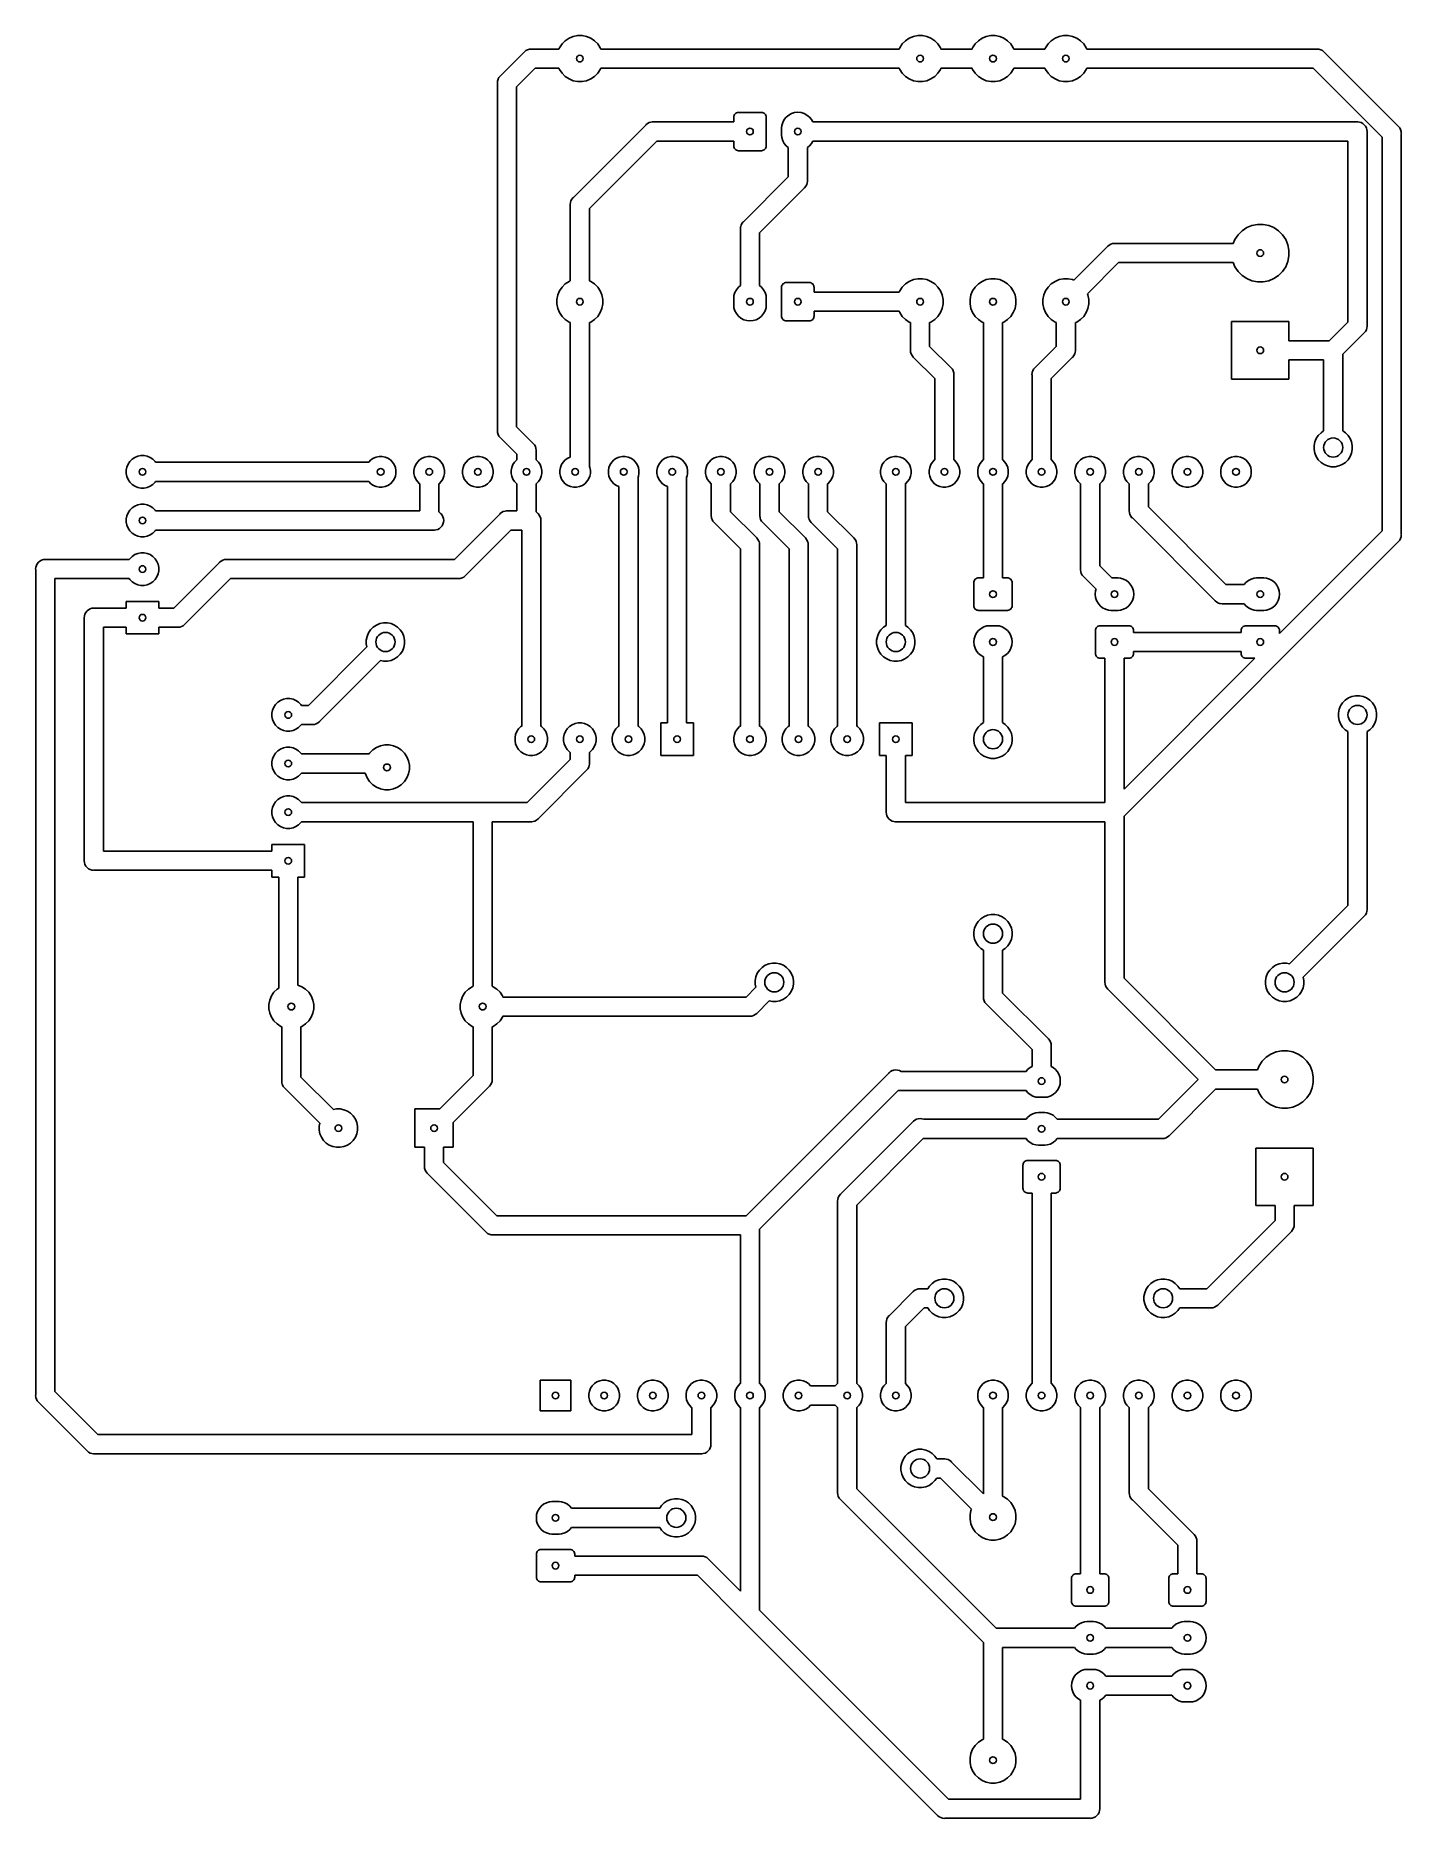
# Model space of a CAD drawing. Extents: x 116.3 to 187.7, y -133.9 to -40.7.
import ezdxf

# ---------------------------------------------------------------- set-up
doc = ezdxf.new("R2010")
doc.units = 0
doc.layers.add('BLACK', color=7, linetype='CONTINUOUS')

msp = doc.modelspace()

# ---------------------------------------------------------------- linework, layer by layer
at = {"layer": 'BLACK', "linetype": 'CONTINUOUS'}
for p, q in [((143.848, -41.145), (144.015, -40.9779)), ((144.015, -40.9779), (144.212, -40.8466)), ((144.212, -40.8466), (144.43, -40.7561)), ((144.43, -40.7561), (144.662, -40.71)), ((144.662, -40.71), (144.898, -40.71)), ((144.898, -40.71), (145.13, -40.7561)), ((145.13, -40.7561), (145.348, -40.8466)), ((145.348, -40.8466), (145.545, -40.9779)), ((145.545, -40.9779), (145.712, -41.145)), ((161.628, -41.145), (161.795, -40.9779)), ((161.795, -40.9779), (161.992, -40.8466)), ((161.992, -40.8466), (162.21, -40.7561)), ((162.21, -40.7561), (162.442, -40.71)), ((162.442, -40.71), (162.678, -40.71)), ((162.678, -40.71), (162.91, -40.7561)), ((162.91, -40.7561), (163.128, -40.8466)), ((163.128, -40.8466), (163.325, -40.9779)), ((163.325, -40.9779), (163.492, -41.145)), ((165.438, -41.145), (165.605, -40.9779)), ((165.605, -40.9779), (165.802, -40.8466)), ((165.802, -40.8466), (166.02, -40.7561)), ((166.02, -40.7561), (166.252, -40.71)), ((166.252, -40.71), (166.488, -40.71)), ((166.488, -40.71), (166.72, -40.7561)), ((166.72, -40.7561), (166.938, -40.8466)), ((166.938, -40.8466), (167.135, -40.9779)), ((167.135, -40.9779), (167.302, -41.145)), ((169.248, -41.145), (169.415, -40.9779)), ((169.415, -40.9779), (169.612, -40.8466)), ((169.612, -40.8466), (169.83, -40.7561)), ((169.83, -40.7561), (170.062, -40.71)), ((170.062, -40.71), (170.298, -40.71)), ((170.298, -40.71), (170.53, -40.7561)), ((170.53, -40.7561), (170.748, -40.8466)), ((170.748, -40.8466), (170.945, -40.9779)), ((170.945, -40.9779), (171.112, -41.145)), ((140.634, -42.8091), (141.869, -41.5738)), ((141.869, -41.5738), (141.885, -41.5547)), ((141.885, -41.5547), (141.961, -41.4923)), ((141.961, -41.4923), (142.048, -41.4458)), ((142.048, -41.4458), (142.142, -41.4172)), ((142.142, -41.4172), (142.215, -41.41)), ((142.215, -41.41), (142.24, -41.4076)), ((142.215, -41.41), (142.215, -41.41)), ((142.24, -41.4076), (142.265, -41.41)), ((142.265, -41.41), (143.688, -41.41)), ((143.688, -41.41), (143.717, -41.3416)), ((143.717, -41.3416), (143.848, -41.145)), ((145.712, -41.145), (145.843, -41.3416)), ((145.843, -41.3416), (145.872, -41.41)), ((145.872, -41.41), (161.468, -41.41)), ((161.468, -41.41), (161.497, -41.3416)), ((161.497, -41.3416), (161.628, -41.145)), ((163.492, -41.145), (163.623, -41.3416)), ((163.623, -41.3416), (163.652, -41.41)), ((163.652, -41.41), (165.278, -41.41)), ((165.278, -41.41), (165.307, -41.3416)), ((165.307, -41.3416), (165.438, -41.145)), ((167.302, -41.145), (167.433, -41.3416)), ((167.433, -41.3416), (167.462, -41.41)), ((167.462, -41.41), (169.088, -41.41)), ((169.088, -41.41), (169.117, -41.3416)), ((169.117, -41.3416), (169.248, -41.145)), ((171.112, -41.145), (171.243, -41.3416)), ((171.243, -41.3416), (171.272, -41.41)), ((171.272, -41.41), (183.283, -41.41)), ((183.283, -41.41), (183.307, -41.4076)), ((183.307, -41.4076), (183.332, -41.41)), ((183.332, -41.41), (183.405, -41.4172)), ((183.405, -41.4172), (183.499, -41.4458)), ((183.499, -41.4458), (183.586, -41.4923)), ((183.586, -41.4923), (183.662, -41.5547)), ((183.662, -41.5547), (183.678, -41.5738)), ((183.678, -41.5738), (187.546, -45.442)), ((140.552, -42.9009), (140.615, -42.8247)), ((140.615, -42.8247), (140.634, -42.8091)), ((142.447, -42.41), (141.47, -43.3871)), ((143.688, -42.41), (142.447, -42.41)), ((143.717, -42.4784), (143.688, -42.41)), ((143.848, -42.675), (143.717, -42.4784)), ((144.015, -42.8421), (143.848, -42.675)), ((144.212, -42.9734), (144.015, -42.8421)), ((145.545, -42.8421), (145.348, -42.9734)), ((145.712, -42.675), (145.545, -42.8421)), ((145.843, -42.4784), (145.712, -42.675)), ((145.872, -42.41), (145.843, -42.4784)), ((161.468, -42.41), (145.872, -42.41)), ((161.497, -42.4784), (161.468, -42.41)), ((161.628, -42.675), (161.497, -42.4784)), ((161.795, -42.8421), (161.628, -42.675)), ((161.992, -42.9734), (161.795, -42.8421)), ((163.325, -42.8421), (163.128, -42.9734)), ((163.492, -42.675), (163.325, -42.8421)), ((163.623, -42.4784), (163.492, -42.675)), ((163.652, -42.41), (163.623, -42.4784)), ((165.278, -42.41), (163.652, -42.41)), ((165.307, -42.4784), (165.278, -42.41)), ((165.438, -42.675), (165.307, -42.4784)), ((165.605, -42.8421), (165.438, -42.675)), ((165.802, -42.9734), (165.605, -42.8421)), ((167.135, -42.8421), (166.938, -42.9734)), ((167.302, -42.675), (167.135, -42.8421)), ((167.433, -42.4784), (167.302, -42.675)), ((167.462, -42.41), (167.433, -42.4784)), ((169.088, -42.41), (167.462, -42.41)), ((169.117, -42.4784), (169.088, -42.41)), ((169.248, -42.675), (169.117, -42.4784)), ((169.415, -42.8421), (169.248, -42.675)), ((169.612, -42.9734), (169.415, -42.8421)), ((170.945, -42.8421), (170.748, -42.9734)), ((171.112, -42.675), (170.945, -42.8421)), ((171.243, -42.4784), (171.112, -42.675)), ((171.272, -42.41), (171.243, -42.4784)), ((183.1, -42.41), (171.272, -42.41)), ((186.71, -46.02), (183.1, -42.41)), ((140.468, -43.18), (140.477, -43.082)), ((140.47, -43.2046), (140.468, -43.18)), ((140.47, -61.3241), (140.47, -43.2046)), ((140.477, -43.082), (140.506, -42.9877)), ((140.506, -42.9877), (140.513, -42.9734)), ((140.513, -42.9734), (140.552, -42.9009)), ((141.47, -43.3871), (141.47, -61.1415)), ((144.43, -43.0639), (144.212, -42.9734)), ((144.662, -43.11), (144.43, -43.0639)), ((144.898, -43.11), (144.662, -43.11)), ((145.13, -43.0639), (144.898, -43.11)), ((145.348, -42.9734), (145.13, -43.0639)), ((162.21, -43.0639), (161.992, -42.9734)), ((162.442, -43.11), (162.21, -43.0639)), ((162.678, -43.11), (162.442, -43.11)), ((162.91, -43.0639), (162.678, -43.11)), ((163.128, -42.9734), (162.91, -43.0639)), ((166.02, -43.0639), (165.802, -42.9734)), ((166.252, -43.11), (166.02, -43.0639)), ((166.488, -43.11), (166.252, -43.11)), ((166.72, -43.0639), (166.488, -43.11)), ((166.938, -42.9734), (166.72, -43.0639)), ((169.83, -43.0639), (169.612, -42.9734)), ((170.062, -43.11), (169.83, -43.0639)), ((170.298, -43.11), (170.062, -43.11)), ((170.53, -43.0639), (170.298, -43.11)), ((170.748, -42.9734), (170.53, -43.0639)), ((144.444, -49.1591), (148.219, -45.3838)), ((148.219, -45.3838), (148.235, -45.3647)), ((148.235, -45.3647), (148.311, -45.3023)), ((148.311, -45.3023), (148.398, -45.2558)), ((148.398, -45.2558), (148.492, -45.2272)), ((148.492, -45.2272), (148.565, -45.22)), ((148.565, -45.22), (148.59, -45.2176)), ((148.59, -45.2176), (148.615, -45.22)), ((148.615, -45.22), (152.82, -45.22)), ((152.82, -44.97), (152.825, -44.9212)), ((152.82, -45.22), (152.82, -44.97)), ((152.825, -44.9212), (152.839, -44.8743)), ((152.839, -44.8743), (152.862, -44.8311)), ((152.862, -44.8311), (152.893, -44.7932)), ((152.893, -44.7932), (152.931, -44.7621)), ((152.931, -44.7621), (152.974, -44.739)), ((152.974, -44.739), (153.021, -44.7248)), ((153.021, -44.7248), (153.07, -44.72)), ((153.07, -44.72), (154.27, -44.72)), ((154.27, -44.72), (154.319, -44.7248)), ((154.319, -44.7248), (154.366, -44.739)), ((154.366, -44.739), (154.409, -44.7621)), ((154.409, -44.7621), (154.447, -44.7932)), ((154.447, -44.7932), (154.478, -44.8311)), ((154.478, -44.8311), (154.501, -44.8743)), ((154.501, -44.8743), (154.515, -44.9212)), ((154.515, -44.9212), (154.52, -44.97)), ((154.52, -44.97), (154.52, -46.47)), ((155.32, -45.5283), (155.332, -45.4034)), ((155.32, -45.9117), (155.32, -45.5283)), ((155.332, -45.4034), (155.381, -45.2431)), ((155.381, -45.2431), (155.46, -45.0955)), ((155.46, -45.0955), (155.566, -44.9661)), ((155.566, -44.9661), (155.695, -44.8598)), ((155.695, -44.8598), (155.843, -44.7809)), ((155.843, -44.7809), (156.003, -44.7323)), ((156.003, -44.7323), (156.17, -44.7159)), ((156.17, -44.7159), (156.337, -44.7323)), ((156.337, -44.7323), (156.497, -44.7809)), ((156.497, -44.7809), (156.645, -44.8598)), ((156.645, -44.8598), (156.774, -44.9661)), ((156.774, -44.9661), (156.88, -45.0955)), ((156.88, -45.0955), (156.947, -45.22)), ((156.947, -45.22), (185.395, -45.22)), ((185.395, -45.22), (185.42, -45.2176)), ((185.42, -45.2176), (185.445, -45.22)), ((185.445, -45.22), (185.518, -45.2272)), ((185.518, -45.2272), (185.612, -45.2558)), ((185.612, -45.2558), (185.699, -45.3023)), ((185.699, -45.3023), (185.775, -45.3647)), ((185.775, -45.3647), (185.838, -45.4409)), ((185.838, -45.4409), (185.884, -45.5277)), ((185.884, -45.5277), (185.913, -45.622)), ((185.913, -45.622), (185.922, -45.72)), ((187.546, -45.442), (187.565, -45.4577)), ((187.565, -45.4577), (187.628, -45.5338)), ((187.628, -45.5338), (187.674, -45.6207)), ((187.674, -45.6207), (187.703, -45.7149)), ((148.797, -46.22), (145.28, -49.7371)), ((152.82, -46.22), (148.797, -46.22)), ((152.82, -46.47), (152.82, -46.22)), ((152.825, -46.5188), (152.82, -46.47)), ((152.839, -46.5657), (152.825, -46.5188)), ((152.862, -46.6089), (152.839, -46.5657)), ((154.501, -46.5657), (154.478, -46.6089)), ((154.515, -46.5188), (154.501, -46.5657)), ((154.52, -46.47), (154.515, -46.5188)), ((155.332, -46.0366), (155.32, -45.9117)), ((155.381, -46.1969), (155.332, -46.0366)), ((155.46, -46.3445), (155.381, -46.1969)), ((155.566, -46.4739), (155.46, -46.3445)), ((155.67, -46.5593), (155.566, -46.4739)), ((155.67, -48.0929), (155.67, -46.5593)), ((156.774, -46.4739), (156.67, -46.5593)), ((156.67, -46.5593), (156.67, -48.2754)), ((156.88, -46.3445), (156.774, -46.4739)), ((156.947, -46.22), (156.88, -46.3445)), ((184.92, -46.22), (156.947, -46.22)), ((184.92, -55.6729), (184.92, -46.22)), ((185.922, -45.72), (185.92, -45.7446)), ((185.92, -45.7446), (185.92, -55.8554)), ((186.71, -66.5829), (186.71, -46.02)), ((187.703, -45.7149), (187.71, -45.7884)), ((187.71, -45.7884), (187.71, -45.7884)), ((187.71, -45.7884), (187.712, -45.8129)), ((187.712, -45.8129), (187.71, -45.8375)), ((187.71, -45.8375), (187.71, -66.7655)), ((152.893, -46.6468), (152.862, -46.6089)), ((152.931, -46.6779), (152.893, -46.6468)), ((152.974, -46.701), (152.931, -46.6779)), ((153.021, -46.7152), (152.974, -46.701)), ((153.07, -46.72), (153.021, -46.7152)), ((154.27, -46.72), (153.07, -46.72)), ((154.319, -46.7152), (154.27, -46.72)), ((154.366, -46.701), (154.319, -46.7152)), ((154.409, -46.6779), (154.366, -46.701)), ((154.447, -46.6468), (154.409, -46.6779)), ((154.478, -46.6089), (154.447, -46.6468)), ((153.334, -50.4291), (155.67, -48.0929)), ((156.663, -48.398), (156.634, -48.4923)), ((156.67, -48.3246), (156.663, -48.398)), ((156.67, -48.2754), (156.672, -48.3)), ((156.672, -48.3), (156.67, -48.3246)), ((144.296, -49.4034), (144.316, -49.3377)), ((144.316, -49.3377), (144.362, -49.2509)), ((144.362, -49.2509), (144.425, -49.1747)), ((144.425, -49.1747), (144.444, -49.1591)), ((156.506, -48.6709), (154.17, -51.0071)), ((156.525, -48.6553), (156.506, -48.6709)), ((156.588, -48.5791), (156.525, -48.6553)), ((156.634, -48.4923), (156.588, -48.5791)), ((144.278, -49.53), (144.287, -49.432)), ((144.28, -49.5546), (144.278, -49.53)), ((144.28, -53.5182), (144.28, -49.5546)), ((144.287, -49.432), (144.296, -49.4034)), ((145.28, -49.7371), (145.28, -53.5182)), ((153.168, -50.8), (153.177, -50.702)), ((153.17, -50.8246), (153.168, -50.8)), ((153.17, -53.7707), (153.17, -50.8246)), ((153.177, -50.702), (153.186, -50.6734)), ((153.186, -50.6734), (153.206, -50.6077)), ((153.206, -50.6077), (153.252, -50.5209)), ((153.252, -50.5209), (153.315, -50.4447)), ((153.315, -50.4447), (153.334, -50.4291)), ((154.17, -51.0071), (154.17, -53.7707)), ((179.011, -51.3595), (179.175, -51.1138)), ((179.175, -51.1138), (179.384, -50.9049)), ((179.384, -50.9049), (179.629, -50.7407)), ((179.629, -50.7407), (179.902, -50.6276)), ((179.902, -50.6276), (180.192, -50.57)), ((180.192, -50.57), (180.488, -50.57)), ((180.488, -50.57), (180.778, -50.6276)), ((180.778, -50.6276), (181.051, -50.7407)), ((181.051, -50.7407), (181.296, -50.9049)), ((181.296, -50.9049), (181.505, -51.1138)), ((181.505, -51.1138), (181.669, -51.3595)), ((170.598, -53.4845), (172.349, -51.7338)), ((172.349, -51.7338), (172.365, -51.7147)), ((172.365, -51.7147), (172.441, -51.6523)), ((172.441, -51.6523), (172.528, -51.6058)), ((172.528, -51.6058), (172.622, -51.5772)), ((172.622, -51.5772), (172.695, -51.57)), ((172.695, -51.57), (172.72, -51.5676)), ((172.695, -51.57), (172.695, -51.57)), ((172.72, -51.5676), (172.745, -51.57)), ((172.745, -51.57), (178.924, -51.57)), ((178.924, -51.57), (179.011, -51.3595)), ((181.669, -51.3595), (181.782, -51.6325)), ((181.782, -51.6325), (181.84, -51.9223)), ((181.84, -51.9223), (181.84, -52.2177)), ((172.927, -52.57), (171.306, -54.1916)), ((178.924, -52.57), (172.927, -52.57)), ((179.011, -52.7805), (178.924, -52.57)), ((179.175, -53.0262), (179.011, -52.7805)), ((179.384, -53.2351), (179.175, -53.0262)), ((181.505, -53.0262), (181.296, -53.2351)), ((181.669, -52.7805), (181.505, -53.0262)), ((181.782, -52.5075), (181.669, -52.7805)), ((181.84, -52.2177), (181.782, -52.5075)), ((143.717, -54.0416), (143.848, -53.845)), ((143.848, -53.845), (144.015, -53.6779)), ((144.015, -53.6779), (144.212, -53.5466)), ((144.212, -53.5466), (144.28, -53.5182)), ((145.28, -53.5182), (145.348, -53.5466)), ((145.348, -53.5466), (145.545, -53.6779)), ((145.545, -53.6779), (145.712, -53.845)), ((145.712, -53.845), (145.843, -54.0416)), ((152.881, -54.1331), (152.96, -53.9855)), ((152.96, -53.9855), (153.066, -53.8561)), ((153.066, -53.8561), (153.17, -53.7707)), ((154.17, -53.7707), (154.274, -53.8561)), ((154.274, -53.8561), (154.38, -53.9855)), ((154.38, -53.9855), (154.459, -54.1331)), ((155.32, -53.86), (155.325, -53.8112)), ((155.32, -55.36), (155.32, -53.86)), ((155.325, -53.8112), (155.339, -53.7643)), ((155.339, -53.7643), (155.362, -53.7211)), ((155.362, -53.7211), (155.393, -53.6832)), ((155.393, -53.6832), (155.431, -53.6521)), ((155.431, -53.6521), (155.474, -53.629)), ((155.474, -53.629), (155.521, -53.6148)), ((155.521, -53.6148), (155.57, -53.61)), ((155.57, -53.61), (156.77, -53.61)), ((156.77, -53.61), (156.819, -53.6148)), ((156.819, -53.6148), (156.866, -53.629)), ((156.866, -53.629), (156.909, -53.6521)), ((156.909, -53.6521), (156.947, -53.6832)), ((156.947, -53.6832), (156.978, -53.7211)), ((156.978, -53.7211), (157.001, -53.7643)), ((157.001, -53.7643), (157.015, -53.8112)), ((157.015, -53.8112), (157.02, -53.86)), ((157.02, -53.86), (157.02, -54.11)), ((161.497, -54.0416), (161.628, -53.845)), ((161.628, -53.845), (161.795, -53.6779)), ((161.795, -53.6779), (161.992, -53.5466)), ((161.992, -53.5466), (162.21, -53.4561)), ((162.21, -53.4561), (162.442, -53.41)), ((162.442, -53.41), (162.678, -53.41)), ((162.678, -53.41), (162.91, -53.4561)), ((162.91, -53.4561), (163.128, -53.5466)), ((163.128, -53.5466), (163.325, -53.6779)), ((163.325, -53.6779), (163.492, -53.845)), ((163.492, -53.845), (163.623, -54.0416)), ((165.307, -54.0416), (165.438, -53.845)), ((165.438, -53.845), (165.605, -53.6779)), ((165.605, -53.6779), (165.802, -53.5466)), ((165.802, -53.5466), (166.02, -53.4561)), ((166.02, -53.4561), (166.252, -53.41)), ((166.252, -53.41), (166.488, -53.41)), ((166.488, -53.41), (166.72, -53.4561)), ((166.72, -53.4561), (166.938, -53.5466)), ((166.938, -53.5466), (167.135, -53.6779)), ((167.135, -53.6779), (167.302, -53.845)), ((167.302, -53.845), (167.433, -54.0416)), ((169.117, -54.0416), (169.248, -53.845)), ((169.248, -53.845), (169.415, -53.6779)), ((169.415, -53.6779), (169.612, -53.5466)), ((169.612, -53.5466), (169.83, -53.4561)), ((169.83, -53.4561), (170.062, -53.41)), ((170.062, -53.41), (170.298, -53.41)), ((170.298, -53.41), (170.53, -53.4561)), ((170.53, -53.4561), (170.598, -53.4845)), ((179.629, -53.3993), (179.384, -53.2351)), ((179.902, -53.5124), (179.629, -53.3993)), ((180.192, -53.57), (179.902, -53.5124)), ((180.488, -53.57), (180.192, -53.57)), ((180.778, -53.5124), (180.488, -53.57)), ((181.051, -53.3993), (180.778, -53.5124)), ((181.296, -53.2351), (181.051, -53.3993)), ((143.58, -54.4918), (143.626, -54.26)), ((143.58, -54.7282), (143.58, -54.4918)), ((143.626, -54.96), (143.58, -54.7282)), ((143.626, -54.26), (143.717, -54.0416)), ((145.843, -54.0416), (145.934, -54.26)), ((145.934, -54.26), (145.98, -54.4918)), ((145.98, -54.7282), (145.934, -54.96)), ((145.98, -54.4918), (145.98, -54.7282)), ((152.82, -54.4183), (152.832, -54.2934)), ((152.82, -54.8017), (152.82, -54.4183)), ((152.832, -54.9266), (152.82, -54.8017)), ((152.832, -54.2934), (152.881, -54.1331)), ((152.881, -55.0869), (152.832, -54.9266)), ((154.459, -54.1331), (154.508, -54.2934)), ((154.508, -54.9266), (154.459, -55.0869)), ((154.508, -54.2934), (154.52, -54.4183)), ((154.52, -54.8017), (154.508, -54.9266)), ((154.52, -54.4183), (154.52, -54.8017)), ((157.02, -54.11), (161.468, -54.11)), ((161.468, -54.11), (161.497, -54.0416)), ((163.623, -54.0416), (163.714, -54.26)), ((163.714, -54.26), (163.76, -54.4918)), ((163.76, -54.7282), (163.714, -54.96)), ((163.76, -54.4918), (163.76, -54.7282)), ((165.17, -54.4918), (165.216, -54.26)), ((165.17, -54.7282), (165.17, -54.4918)), ((165.216, -54.96), (165.17, -54.7282)), ((165.216, -54.26), (165.307, -54.0416)), ((167.433, -54.0416), (167.524, -54.26)), ((167.524, -54.26), (167.57, -54.4918)), ((167.57, -54.7282), (167.524, -54.96)), ((167.57, -54.4918), (167.57, -54.7282)), ((168.98, -54.4918), (169.026, -54.26)), ((168.98, -54.7282), (168.98, -54.4918)), ((169.026, -54.96), (168.98, -54.7282)), ((169.026, -54.26), (169.117, -54.0416)), ((171.306, -54.1916), (171.334, -54.26)), ((171.334, -54.26), (171.38, -54.4918)), ((171.38, -54.7282), (171.334, -54.96)), ((171.38, -54.4918), (171.38, -54.7282)), ((143.717, -55.1784), (143.626, -54.96)), ((143.848, -55.375), (143.717, -55.1784)), ((144.015, -55.5421), (143.848, -55.375)), ((144.212, -55.6734), (144.015, -55.5421)), ((144.28, -55.7018), (144.212, -55.6734)), ((144.28, -62.7376), (144.28, -55.7018)), ((145.348, -55.6734), (145.28, -55.7018)), ((145.28, -55.7018), (145.28, -63.2202)), ((145.545, -55.5421), (145.348, -55.6734)), ((145.712, -55.375), (145.545, -55.5421)), ((145.843, -55.1784), (145.712, -55.375)), ((145.934, -54.96), (145.843, -55.1784)), ((152.96, -55.2345), (152.881, -55.0869)), ((153.066, -55.3639), (152.96, -55.2345)), ((153.195, -55.4702), (153.066, -55.3639)), ((153.343, -55.5491), (153.195, -55.4702)), ((153.503, -55.5977), (153.343, -55.5491)), ((153.67, -55.6141), (153.503, -55.5977)), ((153.837, -55.5977), (153.67, -55.6141)), ((153.997, -55.5491), (153.837, -55.5977)), ((154.145, -55.4702), (153.997, -55.5491)), ((154.274, -55.3639), (154.145, -55.4702)), ((154.38, -55.2345), (154.274, -55.3639)), ((154.459, -55.0869), (154.38, -55.2345)), ((155.325, -55.4088), (155.32, -55.36)), ((155.339, -55.4557), (155.325, -55.4088)), ((155.362, -55.4989), (155.339, -55.4557)), ((155.393, -55.5368), (155.362, -55.4989)), ((155.431, -55.5679), (155.393, -55.5368)), ((155.474, -55.591), (155.431, -55.5679)), ((155.521, -55.6052), (155.474, -55.591)), ((155.57, -55.61), (155.521, -55.6052)), ((156.77, -55.61), (155.57, -55.61)), ((156.819, -55.6052), (156.77, -55.61)), ((156.866, -55.591), (156.819, -55.6052)), ((156.909, -55.5679), (156.866, -55.591)), ((156.947, -55.5368), (156.909, -55.5679)), ((156.978, -55.4989), (156.947, -55.5368)), ((157.001, -55.4557), (156.978, -55.4989)), ((157.015, -55.4088), (157.001, -55.4557)), ((157.02, -55.36), (157.015, -55.4088)), ((161.468, -55.11), (157.02, -55.11)), ((157.02, -55.11), (157.02, -55.36)), ((161.497, -55.1784), (161.468, -55.11)), ((161.628, -55.375), (161.497, -55.1784)), ((161.795, -55.5421), (161.628, -55.375)), ((161.992, -55.6734), (161.795, -55.5421)), ((162.06, -55.7018), (161.992, -55.6734)), ((162.06, -57.1254), (162.06, -55.7018)), ((163.128, -55.6734), (163.06, -55.7018)), ((163.06, -55.7018), (163.06, -56.9429)), ((163.325, -55.5421), (163.128, -55.6734)), ((163.492, -55.375), (163.325, -55.5421)), ((163.623, -55.1784), (163.492, -55.375)), ((163.714, -54.96), (163.623, -55.1784)), ((165.307, -55.1784), (165.216, -54.96)), ((165.438, -55.375), (165.307, -55.1784)), ((165.605, -55.5421), (165.438, -55.375)), ((165.802, -55.6734), (165.605, -55.5421)), ((165.87, -55.7018), (165.802, -55.6734)), ((165.87, -62.8719), (165.87, -55.7018)), ((166.938, -55.6734), (166.87, -55.7018)), ((166.87, -55.7018), (166.87, -62.8719)), ((167.135, -55.5421), (166.938, -55.6734)), ((167.302, -55.375), (167.135, -55.5421)), ((167.433, -55.1784), (167.302, -55.375)), ((167.524, -54.96), (167.433, -55.1784)), ((169.117, -55.1784), (169.026, -54.96)), ((169.248, -55.375), (169.117, -55.1784)), ((169.415, -55.5421), (169.248, -55.375)), ((169.612, -55.6734), (169.415, -55.5421)), ((169.68, -55.7018), (169.612, -55.6734)), ((169.68, -56.9429), (169.68, -55.7018)), ((170.748, -55.6734), (170.68, -55.7018)), ((170.68, -55.7018), (170.68, -57.1254)), ((170.945, -55.5421), (170.748, -55.6734)), ((171.112, -55.375), (170.945, -55.5421)), ((171.243, -55.1784), (171.112, -55.375)), ((171.334, -54.96), (171.243, -55.1784)), ((178.84, -58.65), (178.84, -55.65)), ((178.84, -55.65), (181.84, -55.65)), ((181.84, -55.65), (181.84, -56.65)), ((183.943, -56.65), (184.92, -55.6729)), ((185.92, -55.8554), (185.922, -55.88)), ((185.922, -55.88), (185.92, -55.9046)), ((181.84, -56.65), (183.943, -56.65)), ((185.756, -56.2509), (184.65, -57.3571)), ((185.775, -56.2353), (185.756, -56.2509)), ((185.838, -56.1591), (185.775, -56.2353)), ((185.884, -56.0723), (185.838, -56.1591)), ((185.913, -55.978), (185.884, -56.0723)), ((185.92, -55.9046), (185.913, -55.978)), ((185.92, -55.9046), (185.92, -55.9046)), ((162.058, -57.15), (162.06, -57.1254)), ((162.067, -57.248), (162.058, -57.15)), ((162.096, -57.3423), (162.067, -57.248)), ((162.142, -57.4291), (162.096, -57.3423)), ((162.205, -57.5053), (162.142, -57.4291)), ((162.224, -57.5209), (162.205, -57.5053)), ((163.33, -58.6271), (162.224, -57.5209)), ((163.06, -56.9429), (164.166, -58.0491)), ((168.574, -58.0491), (169.68, -56.9429)), ((170.516, -57.5209), (169.41, -58.6271)), ((170.535, -57.5053), (170.516, -57.5209)), ((170.598, -57.4291), (170.535, -57.5053)), ((170.644, -57.3423), (170.598, -57.4291)), ((170.673, -57.248), (170.644, -57.3423)), ((170.68, -57.1746), (170.673, -57.248)), ((170.68, -57.1254), (170.682, -57.15)), ((170.682, -57.15), (170.68, -57.1746)), ((170.68, -57.1746), (170.68, -57.1746)), ((183.65, -57.65), (181.84, -57.65)), ((181.84, -57.65), (181.84, -58.65)), ((183.65, -61.3614), (183.65, -57.65)), ((184.65, -57.3571), (184.65, -61.3614)), ((163.33, -62.8719), (163.33, -58.6271)), ((164.166, -58.0491), (164.185, -58.0647)), ((164.185, -58.0647), (164.248, -58.1409)), ((164.248, -58.1409), (164.294, -58.2277)), ((164.294, -58.2277), (164.323, -58.322)), ((164.323, -58.322), (164.33, -58.3954)), ((164.33, -58.3954), (164.332, -58.42)), ((164.332, -58.42), (164.33, -58.4446)), ((164.33, -58.4446), (164.33, -62.8719)), ((168.408, -58.42), (168.417, -58.322)), ((168.41, -58.4446), (168.408, -58.42)), ((168.41, -62.8719), (168.41, -58.4446)), ((168.417, -58.322), (168.426, -58.2934)), ((168.426, -58.2934), (168.446, -58.2277)), ((168.446, -58.2277), (168.492, -58.1409)), ((168.492, -58.1409), (168.555, -58.0647)), ((168.555, -58.0647), (168.574, -58.0491)), ((169.41, -58.6271), (169.41, -62.8719)), ((181.84, -58.65), (178.84, -58.65)), ((140.468, -61.3486), (140.47, -61.3241)), ((140.47, -61.3732), (140.468, -61.3486)), ((140.477, -61.4466), (140.47, -61.3732)), ((140.506, -61.5409), (140.477, -61.4466)), ((141.47, -61.1415), (142.326, -61.9977)), ((183.373, -61.5925), (183.513, -61.4532)), ((183.513, -61.4532), (183.65, -61.3614)), ((184.65, -61.3614), (184.787, -61.4532)), ((184.787, -61.4532), (184.927, -61.5925)), ((140.552, -61.6278), (140.506, -61.5409)), ((140.615, -61.7039), (140.552, -61.6278)), ((140.634, -61.7196), (140.615, -61.7039)), ((141.49, -62.5757), (140.634, -61.7196)), ((142.326, -61.9977), (142.345, -62.0134)), ((142.345, -62.0134), (142.408, -62.0895)), ((142.408, -62.0895), (142.454, -62.1764)), ((142.454, -62.1764), (142.478, -62.2546)), ((142.478, -62.2546), (142.483, -62.2706)), ((142.483, -62.2706), (142.492, -62.3686)), ((142.492, -62.3686), (142.49, -62.3932)), ((142.49, -62.3932), (142.49, -62.8719)), ((183.15, -62.1315), (183.188, -61.9383)), ((183.15, -62.3285), (183.15, -62.1315)), ((183.188, -62.5217), (183.15, -62.3285)), ((183.188, -61.9383), (183.264, -61.7563)), ((183.264, -61.7563), (183.373, -61.5925)), ((184.927, -61.5925), (185.036, -61.7563)), ((185.036, -61.7563), (185.112, -61.9383)), ((185.112, -61.9383), (185.15, -62.1315)), ((185.15, -62.3285), (185.112, -62.5217)), ((185.15, -62.1315), (185.15, -62.3285)), ((121.07, -63.4163), (121.103, -63.2521)), ((121.103, -63.2521), (121.167, -63.0974)), ((121.167, -63.0974), (121.26, -62.9582)), ((121.26, -62.9582), (121.378, -62.8398)), ((121.378, -62.8398), (121.517, -62.7467)), ((121.517, -62.7467), (121.672, -62.6827)), ((121.672, -62.6827), (121.836, -62.65)), ((121.836, -62.65), (122.004, -62.65)), ((122.004, -62.65), (122.168, -62.6827)), ((122.168, -62.6827), (122.323, -62.7467)), ((122.323, -62.7467), (122.462, -62.8398)), ((122.462, -62.8398), (122.58, -62.9582)), ((122.58, -62.9582), (122.608, -63)), ((122.608, -63), (133.742, -63)), ((133.742, -63), (133.749, -62.99)), ((133.749, -62.99), (133.86, -62.8786)), ((133.86, -62.8786), (133.991, -62.791)), ((133.991, -62.791), (134.137, -62.7307)), ((134.137, -62.7307), (134.291, -62.7)), ((134.291, -62.7), (134.449, -62.7)), ((134.449, -62.7), (134.603, -62.7307)), ((134.603, -62.7307), (134.749, -62.791)), ((134.749, -62.791), (134.88, -62.8786)), ((134.88, -62.8786), (134.991, -62.99)), ((134.991, -62.99), (135.079, -63.1211)), ((135.079, -63.1211), (135.139, -63.2666)), ((135.139, -63.2666), (135.17, -63.4212)), ((136.11, -63.4212), (136.141, -63.2666)), ((136.141, -63.2666), (136.201, -63.1211)), ((136.201, -63.1211), (136.289, -62.99)), ((136.289, -62.99), (136.4, -62.8786)), ((136.4, -62.8786), (136.531, -62.791)), ((136.531, -62.791), (136.677, -62.7307)), ((136.677, -62.7307), (136.831, -62.7)), ((136.831, -62.7), (136.989, -62.7)), ((136.989, -62.7), (137.143, -62.7307)), ((137.143, -62.7307), (137.289, -62.791)), ((137.289, -62.791), (137.42, -62.8786)), ((137.42, -62.8786), (137.531, -62.99)), ((137.531, -62.99), (137.619, -63.1211)), ((137.619, -63.1211), (137.679, -63.2666)), ((137.679, -63.2666), (137.71, -63.4212)), ((138.65, -63.4212), (138.681, -63.2666)), ((138.681, -63.2666), (138.741, -63.1211)), ((138.741, -63.1211), (138.829, -62.99)), ((138.829, -62.99), (138.94, -62.8786)), ((138.94, -62.8786), (139.071, -62.791)), ((139.071, -62.791), (139.217, -62.7307)), ((139.217, -62.7307), (139.371, -62.7)), ((139.371, -62.7), (139.529, -62.7)), ((139.529, -62.7), (139.683, -62.7307)), ((139.683, -62.7307), (139.829, -62.791)), ((139.829, -62.791), (139.96, -62.8786)), ((139.96, -62.8786), (140.071, -62.99)), ((140.071, -62.99), (140.159, -63.1211)), ((140.159, -63.1211), (140.219, -63.2666)), ((140.219, -63.2666), (140.25, -63.4212)), ((141.19, -63.4212), (141.221, -63.2666)), ((141.221, -63.2666), (141.281, -63.1211)), ((141.281, -63.1211), (141.369, -62.99)), ((141.369, -62.99), (141.48, -62.8786)), ((141.48, -62.8786), (141.49, -62.8719)), ((141.49, -62.8719), (141.49, -62.5757)), ((142.49, -62.8719), (142.5, -62.8786)), ((142.5, -62.8786), (142.611, -62.99)), ((142.611, -62.99), (142.699, -63.1211)), ((142.699, -63.1211), (142.759, -63.2666)), ((142.759, -63.2666), (142.79, -63.4212)), ((143.73, -63.4212), (143.761, -63.2666)), ((143.761, -63.2666), (143.821, -63.1211)), ((143.821, -63.1211), (143.909, -62.99)), ((143.909, -62.99), (144.02, -62.8786)), ((144.02, -62.8786), (144.151, -62.791)), ((144.151, -62.791), (144.28, -62.7376)), ((145.28, -63.2202), (145.299, -63.2666)), ((145.299, -63.2666), (145.33, -63.4212)), ((146.27, -63.4212), (146.301, -63.2666)), ((146.301, -63.2666), (146.361, -63.1211)), ((146.361, -63.1211), (146.449, -62.99)), ((146.449, -62.99), (146.56, -62.8786)), ((146.56, -62.8786), (146.691, -62.791)), ((146.691, -62.791), (146.837, -62.7307)), ((146.837, -62.7307), (146.991, -62.7)), ((146.991, -62.7), (147.149, -62.7)), ((147.149, -62.7), (147.303, -62.7307)), ((147.303, -62.7307), (147.449, -62.791)), ((147.449, -62.791), (147.58, -62.8786)), ((147.58, -62.8786), (147.691, -62.99)), ((147.691, -62.99), (147.779, -63.1211)), ((147.779, -63.1211), (147.839, -63.2666)), ((147.839, -63.2666), (147.87, -63.4212)), ((148.81, -63.4212), (148.841, -63.2666)), ((148.841, -63.2666), (148.901, -63.1211)), ((148.901, -63.1211), (148.989, -62.99)), ((148.989, -62.99), (149.1, -62.8786)), ((149.1, -62.8786), (149.231, -62.791)), ((149.231, -62.791), (149.377, -62.7307)), ((149.377, -62.7307), (149.531, -62.7)), ((149.531, -62.7), (149.689, -62.7)), ((149.689, -62.7), (149.843, -62.7307)), ((149.843, -62.7307), (149.989, -62.791)), ((149.989, -62.791), (150.12, -62.8786)), ((150.12, -62.8786), (150.231, -62.99)), ((150.231, -62.99), (150.319, -63.1211)), ((150.319, -63.1211), (150.379, -63.2666)), ((150.379, -63.2666), (150.41, -63.4212)), ((151.35, -63.4212), (151.381, -63.2666)), ((151.381, -63.2666), (151.441, -63.1211)), ((151.441, -63.1211), (151.529, -62.99)), ((151.529, -62.99), (151.64, -62.8786)), ((151.64, -62.8786), (151.771, -62.791)), ((151.771, -62.791), (151.917, -62.7307)), ((151.917, -62.7307), (152.071, -62.7)), ((152.071, -62.7), (152.229, -62.7)), ((152.229, -62.7), (152.383, -62.7307)), ((152.383, -62.7307), (152.529, -62.791)), ((152.529, -62.791), (152.66, -62.8786)), ((152.66, -62.8786), (152.771, -62.99)), ((152.771, -62.99), (152.859, -63.1211)), ((152.859, -63.1211), (152.919, -63.2666)), ((152.919, -63.2666), (152.95, -63.4212)), ((153.89, -63.4212), (153.921, -63.2666)), ((153.921, -63.2666), (153.981, -63.1211)), ((153.981, -63.1211), (154.069, -62.99)), ((154.069, -62.99), (154.18, -62.8786)), ((154.18, -62.8786), (154.311, -62.791)), ((154.311, -62.791), (154.457, -62.7307)), ((154.457, -62.7307), (154.611, -62.7)), ((154.611, -62.7), (154.769, -62.7)), ((154.769, -62.7), (154.923, -62.7307)), ((154.923, -62.7307), (155.069, -62.791)), ((155.069, -62.791), (155.2, -62.8786)), ((155.2, -62.8786), (155.311, -62.99)), ((155.311, -62.99), (155.399, -63.1211)), ((155.399, -63.1211), (155.459, -63.2666)), ((155.459, -63.2666), (155.49, -63.4212)), ((156.43, -63.4212), (156.461, -63.2666)), ((156.461, -63.2666), (156.521, -63.1211)), ((156.521, -63.1211), (156.609, -62.99)), ((156.609, -62.99), (156.72, -62.8786)), ((156.72, -62.8786), (156.851, -62.791)), ((156.851, -62.791), (156.997, -62.7307)), ((156.997, -62.7307), (157.151, -62.7)), ((157.151, -62.7), (157.309, -62.7)), ((157.309, -62.7), (157.463, -62.7307)), ((157.463, -62.7307), (157.609, -62.791)), ((157.609, -62.791), (157.74, -62.8786)), ((157.74, -62.8786), (157.851, -62.99)), ((157.851, -62.99), (157.939, -63.1211)), ((157.939, -63.1211), (157.999, -63.2666)), ((157.999, -63.2666), (158.03, -63.4212)), ((160.49, -63.4212), (160.521, -63.2666)), ((160.521, -63.2666), (160.581, -63.1211)), ((160.581, -63.1211), (160.669, -62.99)), ((160.669, -62.99), (160.78, -62.8786)), ((160.78, -62.8786), (160.911, -62.791)), ((160.911, -62.791), (161.057, -62.7307)), ((161.057, -62.7307), (161.211, -62.7)), ((161.211, -62.7), (161.369, -62.7)), ((161.369, -62.7), (161.523, -62.7307)), ((161.523, -62.7307), (161.669, -62.791)), ((161.669, -62.791), (161.8, -62.8786)), ((161.8, -62.8786), (161.911, -62.99)), ((161.911, -62.99), (161.999, -63.1211)), ((161.999, -63.1211), (162.059, -63.2666)), ((162.059, -63.2666), (162.09, -63.4212)), ((163.03, -63.4212), (163.061, -63.2666)), ((163.061, -63.2666), (163.121, -63.1211)), ((163.121, -63.1211), (163.209, -62.99)), ((163.209, -62.99), (163.32, -62.8786)), ((163.32, -62.8786), (163.33, -62.8719)), ((164.33, -62.8719), (164.34, -62.8786)), ((164.34, -62.8786), (164.451, -62.99)), ((164.451, -62.99), (164.539, -63.1211)), ((164.539, -63.1211), (164.599, -63.2666)), ((164.599, -63.2666), (164.63, -63.4212)), ((165.57, -63.4212), (165.601, -63.2666)), ((165.601, -63.2666), (165.661, -63.1211)), ((165.661, -63.1211), (165.749, -62.99)), ((165.749, -62.99), (165.86, -62.8786)), ((165.86, -62.8786), (165.87, -62.8719)), ((166.87, -62.8719), (166.88, -62.8786)), ((166.88, -62.8786), (166.991, -62.99)), ((166.991, -62.99), (167.079, -63.1211)), ((167.079, -63.1211), (167.139, -63.2666)), ((167.139, -63.2666), (167.17, -63.4212)), ((168.11, -63.4212), (168.141, -63.2666)), ((168.141, -63.2666), (168.201, -63.1211)), ((168.201, -63.1211), (168.289, -62.99)), ((168.289, -62.99), (168.4, -62.8786)), ((168.4, -62.8786), (168.41, -62.8719)), ((169.41, -62.8719), (169.42, -62.8786)), ((169.42, -62.8786), (169.531, -62.99)), ((169.531, -62.99), (169.619, -63.1211)), ((169.619, -63.1211), (169.679, -63.2666)), ((169.679, -63.2666), (169.71, -63.4212)), ((170.65, -63.4212), (170.681, -63.2666)), ((170.681, -63.2666), (170.741, -63.1211)), ((170.741, -63.1211), (170.829, -62.99)), ((170.829, -62.99), (170.94, -62.8786)), ((170.94, -62.8786), (171.071, -62.791)), ((171.071, -62.791), (171.217, -62.7307)), ((171.217, -62.7307), (171.371, -62.7)), ((171.371, -62.7), (171.529, -62.7)), ((171.529, -62.7), (171.683, -62.7307)), ((171.683, -62.7307), (171.829, -62.791)), ((171.829, -62.791), (171.96, -62.8786)), ((171.96, -62.8786), (172.071, -62.99)), ((172.071, -62.99), (172.159, -63.1211)), ((172.159, -63.1211), (172.219, -63.2666)), ((172.219, -63.2666), (172.25, -63.4212)), ((173.19, -63.4212), (173.221, -63.2666)), ((173.221, -63.2666), (173.281, -63.1211)), ((173.281, -63.1211), (173.369, -62.99)), ((173.369, -62.99), (173.48, -62.8786)), ((173.48, -62.8786), (173.611, -62.791)), ((173.611, -62.791), (173.757, -62.7307)), ((173.757, -62.7307), (173.911, -62.7)), ((173.911, -62.7), (174.069, -62.7)), ((174.069, -62.7), (174.223, -62.7307)), ((174.223, -62.7307), (174.369, -62.791)), ((174.369, -62.791), (174.5, -62.8786)), ((174.5, -62.8786), (174.611, -62.99)), ((174.611, -62.99), (174.699, -63.1211)), ((174.699, -63.1211), (174.759, -63.2666)), ((174.759, -63.2666), (174.79, -63.4212)), ((175.73, -63.4212), (175.761, -63.2666)), ((175.761, -63.2666), (175.821, -63.1211)), ((175.821, -63.1211), (175.909, -62.99)), ((175.909, -62.99), (176.02, -62.8786)), ((176.02, -62.8786), (176.151, -62.791)), ((176.151, -62.791), (176.297, -62.7307)), ((176.297, -62.7307), (176.451, -62.7)), ((176.451, -62.7), (176.609, -62.7)), ((176.609, -62.7), (176.763, -62.7307)), ((176.763, -62.7307), (176.909, -62.791)), ((176.909, -62.791), (177.04, -62.8786)), ((177.04, -62.8786), (177.151, -62.99)), ((177.151, -62.99), (177.239, -63.1211)), ((177.239, -63.1211), (177.299, -63.2666)), ((177.299, -63.2666), (177.33, -63.4212)), ((178.27, -63.4212), (178.301, -63.2666)), ((178.301, -63.2666), (178.361, -63.1211)), ((178.361, -63.1211), (178.449, -62.99)), ((178.449, -62.99), (178.56, -62.8786)), ((178.56, -62.8786), (178.691, -62.791)), ((178.691, -62.791), (178.837, -62.7307)), ((178.837, -62.7307), (178.991, -62.7)), ((178.991, -62.7), (179.149, -62.7)), ((179.149, -62.7), (179.303, -62.7307)), ((179.303, -62.7307), (179.449, -62.791)), ((179.449, -62.791), (179.58, -62.8786)), ((179.58, -62.8786), (179.691, -62.99)), ((179.691, -62.99), (179.779, -63.1211)), ((179.779, -63.1211), (179.839, -63.2666)), ((179.839, -63.2666), (179.87, -63.4212)), ((183.264, -62.7037), (183.188, -62.5217)), ((183.373, -62.8675), (183.264, -62.7037)), ((183.513, -63.0068), (183.373, -62.8675)), ((183.676, -63.1162), (183.513, -63.0068)), ((183.858, -63.1916), (183.676, -63.1162)), ((184.052, -63.23), (183.858, -63.1916)), ((184.248, -63.23), (184.052, -63.23)), ((184.442, -63.1916), (184.248, -63.23)), ((184.624, -63.1162), (184.442, -63.1916)), ((184.787, -63.0068), (184.624, -63.1162)), ((184.927, -62.8675), (184.787, -63.0068)), ((185.036, -62.7037), (184.927, -62.8675)), ((185.112, -62.5217), (185.036, -62.7037)), ((121.07, -63.5837), (121.07, -63.4163)), ((121.103, -63.7479), (121.07, -63.5837)), ((121.167, -63.9026), (121.103, -63.7479)), ((121.26, -64.0418), (121.167, -63.9026)), ((121.378, -64.1602), (121.26, -64.0418)), ((121.517, -64.2533), (121.378, -64.1602)), ((121.672, -64.3173), (121.517, -64.2533)), ((122.323, -64.2533), (122.168, -64.3173)), ((122.462, -64.1602), (122.323, -64.2533)), ((122.58, -64.0418), (122.462, -64.1602)), ((122.608, -64), (122.58, -64.0418)), ((133.742, -64), (122.608, -64)), ((133.749, -64.01), (133.742, -64)), ((133.86, -64.1214), (133.749, -64.01)), ((133.991, -64.209), (133.86, -64.1214)), ((134.137, -64.2693), (133.991, -64.209)), ((134.749, -64.209), (134.603, -64.2693)), ((134.88, -64.1214), (134.749, -64.209)), ((134.991, -64.01), (134.88, -64.1214)), ((135.079, -63.8789), (134.991, -64.01)), ((135.139, -63.7334), (135.079, -63.8789)), ((135.17, -63.5788), (135.139, -63.7334)), ((135.17, -63.4212), (135.17, -63.5788)), ((136.11, -63.5788), (136.11, -63.4212)), ((136.141, -63.7334), (136.11, -63.5788)), ((136.201, -63.8789), (136.141, -63.7334)), ((136.289, -64.01), (136.201, -63.8789)), ((136.4, -64.1214), (136.289, -64.01)), ((136.41, -64.1281), (136.4, -64.1214)), ((136.41, -65.54), (136.41, -64.1281)), ((137.42, -64.1214), (137.41, -64.1281)), ((137.41, -64.1281), (137.41, -65.5829)), ((137.531, -64.01), (137.42, -64.1214)), ((137.619, -63.8789), (137.531, -64.01)), ((137.679, -63.7334), (137.619, -63.8789)), ((137.71, -63.5788), (137.679, -63.7334)), ((137.71, -63.4212), (137.71, -63.5788)), ((138.65, -63.5788), (138.65, -63.4212)), ((138.681, -63.7334), (138.65, -63.5788)), ((138.741, -63.8789), (138.681, -63.7334)), ((138.829, -64.01), (138.741, -63.8789)), ((138.94, -64.1214), (138.829, -64.01)), ((139.071, -64.209), (138.94, -64.1214)), ((139.217, -64.2693), (139.071, -64.209)), ((139.829, -64.209), (139.683, -64.2693)), ((139.96, -64.1214), (139.829, -64.209)), ((140.071, -64.01), (139.96, -64.1214)), ((140.159, -63.8789), (140.071, -64.01)), ((140.219, -63.7334), (140.159, -63.8789)), ((140.25, -63.5788), (140.219, -63.7334)), ((140.25, -63.4212), (140.25, -63.5788)), ((141.19, -63.5788), (141.19, -63.4212)), ((141.221, -63.7334), (141.19, -63.5788)), ((141.281, -63.8789), (141.221, -63.7334)), ((141.369, -64.01), (141.281, -63.8789)), ((141.48, -64.1214), (141.369, -64.01)), ((141.49, -64.1281), (141.48, -64.1214)), ((141.49, -65.54), (141.49, -64.1281)), ((142.5, -64.1214), (142.49, -64.1281)), ((142.49, -64.1281), (142.49, -65.5829)), ((142.611, -64.01), (142.5, -64.1214)), ((142.699, -63.8789), (142.611, -64.01)), ((142.759, -63.7334), (142.699, -63.8789)), ((142.79, -63.5788), (142.759, -63.7334)), ((142.79, -63.4212), (142.79, -63.5788)), ((143.73, -63.5788), (143.73, -63.4212)), ((143.761, -63.7334), (143.73, -63.5788)), ((143.821, -63.8789), (143.761, -63.7334)), ((143.909, -64.01), (143.821, -63.8789)), ((144.02, -64.1214), (143.909, -64.01)), ((144.151, -64.209), (144.02, -64.1214)), ((144.297, -64.2693), (144.151, -64.209)), ((144.909, -64.209), (144.763, -64.2693)), ((145.04, -64.1214), (144.909, -64.209)), ((145.151, -64.01), (145.04, -64.1214)), ((145.239, -63.8789), (145.151, -64.01)), ((145.299, -63.7334), (145.239, -63.8789)), ((145.33, -63.5788), (145.299, -63.7334)), ((145.33, -63.4212), (145.33, -63.5788)), ((146.27, -63.5788), (146.27, -63.4212)), ((146.301, -63.7334), (146.27, -63.5788)), ((146.361, -63.8789), (146.301, -63.7334)), ((146.449, -64.01), (146.361, -63.8789)), ((146.56, -64.1214), (146.449, -64.01)), ((146.691, -64.209), (146.56, -64.1214)), ((146.82, -64.2624), (146.691, -64.209)), ((146.82, -76.7818), (146.82, -64.2624)), ((147.839, -63.7334), (147.82, -63.7798)), ((147.82, -63.7798), (147.82, -76.7818)), ((147.87, -63.5788), (147.839, -63.7334)), ((147.87, -63.4212), (147.87, -63.5788)), ((148.81, -63.5788), (148.81, -63.4212)), ((148.841, -63.7334), (148.81, -63.5788)), ((148.901, -63.8789), (148.841, -63.7334)), ((148.989, -64.01), (148.901, -63.8789)), ((149.1, -64.1214), (148.989, -64.01)), ((149.231, -64.209), (149.1, -64.1214)), ((149.36, -64.2624), (149.231, -64.209)), ((149.36, -76.62), (149.36, -64.2624)), ((150.379, -63.7334), (150.36, -63.7798)), ((150.36, -63.7798), (150.36, -76.62)), ((150.41, -63.5788), (150.379, -63.7334)), ((150.41, -63.4212), (150.41, -63.5788)), ((151.35, -63.5788), (151.35, -63.4212)), ((151.381, -63.7334), (151.35, -63.5788)), ((151.441, -63.8789), (151.381, -63.7334)), ((151.529, -64.01), (151.441, -63.8789)), ((151.64, -64.1214), (151.529, -64.01)), ((151.65, -64.1281), (151.64, -64.1214)), ((151.65, -65.7654), (151.65, -64.1281)), ((152.66, -64.1214), (152.65, -64.1281)), ((152.65, -64.1281), (152.65, -65.5829)), ((152.771, -64.01), (152.66, -64.1214)), ((152.859, -63.8789), (152.771, -64.01)), ((152.919, -63.7334), (152.859, -63.8789)), ((152.95, -63.5788), (152.919, -63.7334)), ((152.95, -63.4212), (152.95, -63.5788)), ((153.89, -63.5788), (153.89, -63.4212)), ((153.921, -63.7334), (153.89, -63.5788)), ((153.981, -63.8789), (153.921, -63.7334)), ((154.069, -64.01), (153.981, -63.8789)), ((154.18, -64.1214), (154.069, -64.01)), ((154.19, -64.1281), (154.18, -64.1214)), ((154.19, -65.7654), (154.19, -64.1281)), ((155.2, -64.1214), (155.19, -64.1281)), ((155.19, -64.1281), (155.19, -65.5829)), ((155.311, -64.01), (155.2, -64.1214)), ((155.399, -63.8789), (155.311, -64.01)), ((155.459, -63.7334), (155.399, -63.8789)), ((155.49, -63.5788), (155.459, -63.7334)), ((155.49, -63.4212), (155.49, -63.5788)), ((156.43, -63.5788), (156.43, -63.4212)), ((156.461, -63.7334), (156.43, -63.5788)), ((156.521, -63.8789), (156.461, -63.7334)), ((156.609, -64.01), (156.521, -63.8789)), ((156.72, -64.1214), (156.609, -64.01)), ((156.73, -64.1281), (156.72, -64.1214)), ((156.73, -65.7654), (156.73, -64.1281)), ((157.74, -64.1214), (157.73, -64.1281)), ((157.73, -64.1281), (157.73, -65.5829)), ((157.851, -64.01), (157.74, -64.1214)), ((157.939, -63.8789), (157.851, -64.01)), ((157.999, -63.7334), (157.939, -63.8789)), ((158.03, -63.5788), (157.999, -63.7334)), ((158.03, -63.4212), (158.03, -63.5788)), ((160.49, -63.5788), (160.49, -63.4212)), ((160.521, -63.7334), (160.49, -63.5788)), ((160.581, -63.8789), (160.521, -63.7334)), ((160.669, -64.01), (160.581, -63.8789)), ((160.78, -64.1214), (160.669, -64.01)), ((160.79, -64.1281), (160.78, -64.1214)), ((160.79, -71.5214), (160.79, -64.1281)), ((161.8, -64.1214), (161.79, -64.1281)), ((161.79, -64.1281), (161.79, -71.5214)), ((161.911, -64.01), (161.8, -64.1214)), ((161.999, -63.8789), (161.911, -64.01)), ((162.059, -63.7334), (161.999, -63.8789)), ((162.09, -63.5788), (162.059, -63.7334)), ((162.09, -63.4212), (162.09, -63.5788)), ((163.03, -63.5788), (163.03, -63.4212)), ((163.061, -63.7334), (163.03, -63.5788)), ((163.121, -63.8789), (163.061, -63.7334)), ((163.209, -64.01), (163.121, -63.8789)), ((163.32, -64.1214), (163.209, -64.01)), ((163.451, -64.209), (163.32, -64.1214)), ((163.597, -64.2693), (163.451, -64.209)), ((164.209, -64.209), (164.063, -64.2693)), ((164.34, -64.1214), (164.209, -64.209)), ((164.451, -64.01), (164.34, -64.1214)), ((164.539, -63.8789), (164.451, -64.01)), ((164.599, -63.7334), (164.539, -63.8789)), ((164.63, -63.5788), (164.599, -63.7334)), ((164.63, -63.4212), (164.63, -63.5788)), ((165.57, -63.5788), (165.57, -63.4212)), ((165.601, -63.7334), (165.57, -63.5788)), ((165.661, -63.8789), (165.601, -63.7334)), ((165.749, -64.01), (165.661, -63.8789)), ((165.86, -64.1214), (165.749, -64.01)), ((165.87, -64.1281), (165.86, -64.1214)), ((165.87, -69.04), (165.87, -64.1281)), ((166.88, -64.1214), (166.87, -64.1281)), ((166.87, -64.1281), (166.87, -69.04)), ((166.991, -64.01), (166.88, -64.1214)), ((167.079, -63.8789), (166.991, -64.01)), ((167.139, -63.7334), (167.079, -63.8789)), ((167.17, -63.5788), (167.139, -63.7334)), ((167.17, -63.4212), (167.17, -63.5788)), ((168.11, -63.5788), (168.11, -63.4212)), ((168.141, -63.7334), (168.11, -63.5788)), ((168.201, -63.8789), (168.141, -63.7334)), ((168.289, -64.01), (168.201, -63.8789)), ((168.4, -64.1214), (168.289, -64.01)), ((168.531, -64.209), (168.4, -64.1214)), ((168.677, -64.2693), (168.531, -64.209)), ((169.289, -64.209), (169.143, -64.2693)), ((169.42, -64.1214), (169.289, -64.209)), ((169.531, -64.01), (169.42, -64.1214)), ((169.619, -63.8789), (169.531, -64.01)), ((169.679, -63.7334), (169.619, -63.8789)), ((169.71, -63.5788), (169.679, -63.7334)), ((169.71, -63.4212), (169.71, -63.5788)), ((170.65, -63.5788), (170.65, -63.4212)), ((170.681, -63.7334), (170.65, -63.5788)), ((170.741, -63.8789), (170.681, -63.7334)), ((170.829, -64.01), (170.741, -63.8789)), ((170.94, -64.1214), (170.829, -64.01)), ((170.95, -64.1281), (170.94, -64.1214)), ((170.95, -68.5954), (170.95, -64.1281)), ((171.96, -64.1214), (171.95, -64.1281)), ((171.95, -64.1281), (171.95, -68.4129)), ((172.071, -64.01), (171.96, -64.1214)), ((172.159, -63.8789), (172.071, -64.01)), ((172.219, -63.7334), (172.159, -63.8789)), ((172.25, -63.5788), (172.219, -63.7334)), ((172.25, -63.4212), (172.25, -63.5788)), ((173.19, -63.5788), (173.19, -63.4212)), ((173.221, -63.7334), (173.19, -63.5788)), ((173.281, -63.8789), (173.221, -63.7334)), ((173.369, -64.01), (173.281, -63.8789)), ((173.48, -64.1214), (173.369, -64.01)), ((173.49, -64.1281), (173.48, -64.1214)), ((173.49, -65.5154), (173.49, -64.1281)), ((174.5, -64.1214), (174.49, -64.1281)), ((174.49, -64.1281), (174.49, -65.3329)), ((174.611, -64.01), (174.5, -64.1214)), ((174.699, -63.8789), (174.611, -64.01)), ((174.759, -63.7334), (174.699, -63.8789)), ((174.79, -63.5788), (174.759, -63.7334)), ((174.79, -63.4212), (174.79, -63.5788)), ((175.73, -63.5788), (175.73, -63.4212)), ((175.761, -63.7334), (175.73, -63.5788)), ((175.821, -63.8789), (175.761, -63.7334)), ((175.909, -64.01), (175.821, -63.8789)), ((176.02, -64.1214), (175.909, -64.01)), ((176.151, -64.209), (176.02, -64.1214)), ((176.297, -64.2693), (176.151, -64.209)), ((176.909, -64.209), (176.763, -64.2693)), ((177.04, -64.1214), (176.909, -64.209)), ((177.151, -64.01), (177.04, -64.1214)), ((177.239, -63.8789), (177.151, -64.01)), ((177.299, -63.7334), (177.239, -63.8789)), ((177.33, -63.5788), (177.299, -63.7334)), ((177.33, -63.4212), (177.33, -63.5788)), ((178.27, -63.5788), (178.27, -63.4212)), ((178.301, -63.7334), (178.27, -63.5788)), ((178.361, -63.8789), (178.301, -63.7334)), ((178.449, -64.01), (178.361, -63.8789)), ((178.56, -64.1214), (178.449, -64.01)), ((178.691, -64.209), (178.56, -64.1214)), ((178.837, -64.2693), (178.691, -64.209)), ((179.449, -64.209), (179.303, -64.2693)), ((179.58, -64.1214), (179.449, -64.209)), ((179.691, -64.01), (179.58, -64.1214)), ((179.779, -63.8789), (179.691, -64.01)), ((179.839, -63.7334), (179.779, -63.8789)), ((179.87, -63.5788), (179.839, -63.7334)), ((179.87, -63.4212), (179.87, -63.5788)), ((121.836, -64.35), (121.672, -64.3173)), ((121.672, -65.2227), (121.836, -65.19)), ((122.004, -64.35), (121.836, -64.35)), ((121.836, -65.19), (122.004, -65.19)), ((122.168, -64.3173), (122.004, -64.35)), ((122.004, -65.19), (122.168, -65.2227)), ((134.291, -64.3), (134.137, -64.2693)), ((134.449, -64.3), (134.291, -64.3)), ((134.603, -64.2693), (134.449, -64.3)), ((139.371, -64.3), (139.217, -64.2693)), ((139.529, -64.3), (139.371, -64.3)), ((139.683, -64.2693), (139.529, -64.3)), ((144.451, -64.3), (144.297, -64.2693)), ((144.609, -64.3), (144.451, -64.3)), ((144.763, -64.2693), (144.609, -64.3)), ((163.751, -64.3), (163.597, -64.2693)), ((163.909, -64.3), (163.751, -64.3)), ((164.063, -64.2693), (163.909, -64.3)), ((168.831, -64.3), (168.677, -64.2693)), ((168.989, -64.3), (168.831, -64.3)), ((169.143, -64.2693), (168.989, -64.3)), ((176.451, -64.3), (176.297, -64.2693)), ((176.609, -64.3), (176.451, -64.3)), ((176.763, -64.2693), (176.609, -64.3)), ((178.991, -64.3), (178.837, -64.2693)), ((179.149, -64.3), (178.991, -64.3)), ((179.303, -64.2693), (179.149, -64.3)), ((121.07, -65.9563), (121.103, -65.7921)), ((121.07, -66.1237), (121.07, -65.9563)), ((121.103, -66.2879), (121.07, -66.1237)), ((121.103, -65.7921), (121.167, -65.6374)), ((121.167, -65.6374), (121.26, -65.4982)), ((121.26, -65.4982), (121.378, -65.3798)), ((121.378, -65.3798), (121.517, -65.2867)), ((121.517, -65.2867), (121.672, -65.2227)), ((122.168, -65.2227), (122.323, -65.2867)), ((122.323, -65.2867), (122.462, -65.3798)), ((122.462, -65.3798), (122.58, -65.4982)), ((122.58, -65.4982), (122.608, -65.54)), ((122.608, -65.54), (136.41, -65.54)), ((137.41, -65.5829), (137.496, -65.6691)), ((137.496, -65.6691), (137.515, -65.6847)), ((137.515, -65.6847), (137.578, -65.7609)), ((137.578, -65.7609), (137.624, -65.8477)), ((137.624, -65.8477), (137.653, -65.942)), ((137.653, -65.942), (137.662, -66.04)), ((137.662, -66.04), (137.653, -66.138)), ((138.223, -68.08), (140.599, -65.7038)), ((140.599, -65.7038), (140.615, -65.6847)), ((140.615, -65.6847), (140.691, -65.6223)), ((140.691, -65.6223), (140.778, -65.5758)), ((140.778, -65.5758), (140.872, -65.5472)), ((140.872, -65.5472), (140.945, -65.54)), ((140.945, -65.54), (140.97, -65.5376)), ((140.945, -65.54), (140.945, -65.54)), ((140.97, -65.5376), (140.995, -65.54)), ((140.995, -65.54), (141.49, -65.54)), ((142.49, -65.5829), (142.576, -65.6691)), ((142.576, -65.6691), (142.595, -65.6847)), ((142.595, -65.6847), (142.658, -65.7609)), ((142.658, -65.7609), (142.704, -65.8477)), ((142.704, -65.8477), (142.733, -65.942)), ((142.733, -65.942), (142.742, -66.04)), ((142.742, -66.04), (142.74, -66.0646)), ((142.74, -66.0646), (142.74, -76.7818)), ((151.648, -65.79), (151.65, -65.7654)), ((151.657, -65.888), (151.648, -65.79)), ((151.666, -65.9166), (151.657, -65.888)), ((151.686, -65.9823), (151.666, -65.9166)), ((151.732, -66.0691), (151.686, -65.9823)), ((151.795, -66.1453), (151.732, -66.0691)), ((152.65, -65.5829), (154.006, -66.9391)), ((154.188, -65.79), (154.19, -65.7654)), ((154.197, -65.888), (154.188, -65.79)), ((154.206, -65.9166), (154.197, -65.888)), ((154.226, -65.9823), (154.206, -65.9166)), ((154.272, -66.0691), (154.226, -65.9823)), ((154.335, -66.1453), (154.272, -66.0691)), ((155.19, -65.5829), (156.546, -66.9391)), ((156.728, -65.79), (156.73, -65.7654)), ((156.737, -65.888), (156.728, -65.79)), ((156.746, -65.9166), (156.737, -65.888)), ((156.766, -65.9823), (156.746, -65.9166)), ((156.812, -66.0691), (156.766, -65.9823)), ((156.875, -66.1453), (156.812, -66.0691)), ((157.73, -65.5829), (159.086, -66.9391)), ((173.488, -65.54), (173.49, -65.5154)), ((173.497, -65.638), (173.488, -65.54)), ((173.526, -65.7323), (173.497, -65.638)), ((173.572, -65.8191), (173.526, -65.7323)), ((173.635, -65.8953), (173.572, -65.8191)), ((173.654, -65.9109), (173.635, -65.8953)), ((177.969, -70.2262), (173.654, -65.9109)), ((174.49, -65.3329), (178.547, -69.39)), ((121.167, -66.4426), (121.103, -66.2879)), ((121.26, -66.5818), (121.167, -66.4426)), ((121.378, -66.7002), (121.26, -66.5818)), ((121.517, -66.7933), (121.378, -66.7002)), ((121.672, -66.8573), (121.517, -66.7933)), ((121.836, -66.89), (121.672, -66.8573)), ((122.004, -66.89), (121.836, -66.89)), ((122.168, -66.8573), (122.004, -66.89)), ((122.323, -66.7933), (122.168, -66.8573)), ((122.462, -66.7002), (122.323, -66.7933)), ((122.58, -66.5818), (122.462, -66.7002)), ((122.608, -66.54), (122.58, -66.5818)), ((137.135, -66.54), (122.608, -66.54)), ((137.16, -66.5424), (137.135, -66.54)), ((137.185, -66.54), (137.16, -66.5424)), ((137.258, -66.5328), (137.185, -66.54)), ((137.185, -66.54), (137.185, -66.54)), ((137.352, -66.5042), (137.258, -66.5328)), ((137.439, -66.4577), (137.352, -66.5042)), ((137.515, -66.3953), (137.439, -66.4577)), ((137.578, -66.3191), (137.515, -66.3953)), ((137.624, -66.2323), (137.578, -66.3191)), ((137.653, -66.138), (137.624, -66.2323)), ((141.177, -66.54), (138.801, -68.9162)), ((141.74, -66.54), (141.177, -66.54)), ((141.74, -76.7818), (141.74, -66.54)), ((151.814, -66.1609), (151.795, -66.1453)), ((153.17, -67.5171), (151.814, -66.1609)), ((154.006, -66.9391), (154.025, -66.9547)), ((154.025, -66.9547), (154.088, -67.0309)), ((154.088, -67.0309), (154.134, -67.1177)), ((154.354, -66.1609), (154.335, -66.1453)), ((155.71, -67.5171), (154.354, -66.1609)), ((156.546, -66.9391), (156.565, -66.9547)), ((156.565, -66.9547), (156.628, -67.0309)), ((156.628, -67.0309), (156.674, -67.1177)), ((156.894, -66.1609), (156.875, -66.1453)), ((158.25, -67.5171), (156.894, -66.1609)), ((159.086, -66.9391), (159.105, -66.9547)), ((159.105, -66.9547), (159.168, -67.0309)), ((159.168, -67.0309), (159.214, -67.1177)), ((181.34, -71.9529), (186.71, -66.5829)), ((187.674, -66.9823), (187.628, -67.0691)), ((187.703, -66.888), (187.674, -66.9823)), ((187.71, -66.8146), (187.703, -66.888)), ((187.71, -66.7655), (187.712, -66.79)), ((187.712, -66.79), (187.71, -66.8146)), ((187.71, -66.8146), (187.71, -66.8146)), ((121.26, -68.0382), (121.378, -67.9198)), ((121.378, -67.9198), (121.517, -67.8267)), ((121.517, -67.8267), (121.672, -67.7627)), ((121.672, -67.7627), (121.836, -67.73)), ((121.836, -67.73), (122.004, -67.73)), ((122.004, -67.73), (122.168, -67.7627)), ((122.168, -67.7627), (122.323, -67.8267)), ((122.323, -67.8267), (122.462, -67.9198)), ((122.462, -67.9198), (122.58, -68.0382)), ((153.17, -76.7818), (153.17, -67.5171)), ((154.134, -67.1177), (154.143, -67.1453)), ((154.143, -67.1453), (154.163, -67.212)), ((154.163, -67.212), (154.172, -67.31)), ((154.172, -67.31), (154.17, -67.3346)), ((154.17, -67.3346), (154.17, -76.7818)), ((155.71, -76.7818), (155.71, -67.5171)), ((156.674, -67.1177), (156.683, -67.1453)), ((156.683, -67.1453), (156.703, -67.212)), ((156.703, -67.212), (156.712, -67.31)), ((156.712, -67.31), (156.71, -67.3346)), ((156.71, -67.3346), (156.71, -76.7818)), ((158.25, -76.7818), (158.25, -67.5171)), ((159.214, -67.1177), (159.223, -67.1453)), ((159.223, -67.1453), (159.243, -67.212)), ((159.243, -67.212), (159.252, -67.31)), ((159.252, -67.31), (159.25, -67.3346)), ((159.25, -67.3346), (159.25, -76.7818)), ((187.546, -67.1609), (173.22, -81.4871)), ((187.565, -67.1453), (187.546, -67.1609)), ((187.628, -67.0691), (187.565, -67.1453)), ((116.338, -68.58), (116.347, -68.482)), ((116.34, -68.6046), (116.338, -68.58)), ((116.34, -111.735), (116.34, -68.6046)), ((116.347, -68.482), (116.376, -68.3877)), ((116.376, -68.3877), (116.422, -68.3009)), ((116.422, -68.3009), (116.485, -68.2247)), ((116.485, -68.2247), (116.561, -68.1623)), ((116.561, -68.1623), (116.648, -68.1158)), ((116.648, -68.1158), (116.742, -68.0872)), ((116.742, -68.0872), (116.815, -68.08)), ((116.815, -68.08), (116.84, -68.0776)), ((116.84, -68.0776), (116.865, -68.08)), ((116.865, -68.08), (121.232, -68.08)), ((121.232, -68.08), (121.26, -68.0382)), ((122.58, -68.0382), (122.673, -68.1774)), ((122.673, -68.1774), (122.737, -68.3321)), ((122.737, -68.8279), (122.673, -68.9826)), ((122.737, -68.3321), (122.77, -68.4963)), ((122.77, -68.6637), (122.737, -68.8279)), ((122.77, -68.4963), (122.77, -68.6637)), ((123.563, -70.62), (125.939, -68.2438)), ((125.939, -68.2438), (125.955, -68.2247)), ((125.955, -68.2247), (126.031, -68.1623)), ((126.031, -68.1623), (126.118, -68.1158)), ((126.118, -68.1158), (126.212, -68.0872)), ((126.212, -68.0872), (126.285, -68.08)), ((126.285, -68.08), (126.31, -68.0776)), ((126.285, -68.08), (126.285, -68.08)), ((126.31, -68.0776), (126.335, -68.08)), ((126.335, -68.08), (138.223, -68.08)), ((138.801, -68.9162), (138.785, -68.9353)), ((170.948, -68.62), (170.95, -68.5954)), ((170.957, -68.718), (170.948, -68.62)), ((170.986, -68.8123), (170.957, -68.718)), ((171.032, -68.8991), (170.986, -68.8123)), ((171.095, -68.9753), (171.032, -68.8991)), ((171.95, -68.4129), (172.577, -69.04)), ((121.232, -69.08), (117.34, -69.08)), ((117.34, -69.08), (117.34, -111.553)), ((121.26, -69.1218), (121.232, -69.08)), ((121.378, -69.2402), (121.26, -69.1218)), ((121.517, -69.3333), (121.378, -69.2402)), ((121.672, -69.3973), (121.517, -69.3333)), ((121.836, -69.43), (121.672, -69.3973)), ((122.004, -69.43), (121.836, -69.43)), ((122.168, -69.3973), (122.004, -69.43)), ((122.323, -69.3333), (122.168, -69.3973)), ((122.462, -69.2402), (122.323, -69.3333)), ((122.58, -69.1218), (122.462, -69.2402)), ((122.673, -68.9826), (122.58, -69.1218)), ((126.517, -69.08), (124.141, -71.4562)), ((138.405, -69.08), (126.517, -69.08)), ((138.43, -69.0824), (138.405, -69.08)), ((138.455, -69.08), (138.43, -69.0824)), ((138.528, -69.0728), (138.455, -69.08)), ((138.622, -69.0442), (138.528, -69.0728)), ((138.709, -68.9977), (138.622, -69.0442)), ((138.785, -68.9353), (138.709, -68.9977)), ((165.37, -69.29), (165.375, -69.2412)), ((165.37, -70.49), (165.37, -69.29)), ((165.375, -69.2412), (165.389, -69.1943)), ((165.389, -69.1943), (165.412, -69.1511)), ((165.412, -69.1511), (165.443, -69.1132)), ((165.443, -69.1132), (165.481, -69.0821)), ((165.481, -69.0821), (165.524, -69.059)), ((165.524, -69.059), (165.571, -69.0448)), ((165.571, -69.0448), (165.62, -69.04)), ((165.62, -69.04), (165.87, -69.04)), ((166.87, -69.04), (167.12, -69.04)), ((167.12, -69.04), (167.169, -69.0448)), ((167.169, -69.0448), (167.216, -69.059)), ((167.216, -69.059), (167.259, -69.0821)), ((167.259, -69.0821), (167.297, -69.1132)), ((167.297, -69.1132), (167.328, -69.1511)), ((167.328, -69.1511), (167.351, -69.1943)), ((167.351, -69.1943), (167.365, -69.2412)), ((167.365, -69.2412), (167.37, -69.29)), ((167.37, -69.29), (167.37, -70.49)), ((171.114, -68.9909), (171.095, -68.9753)), ((171.759, -69.6359), (171.114, -68.9909)), ((171.716, -69.89), (171.732, -69.7234)), ((171.732, -69.7234), (171.759, -69.6359)), ((172.577, -69.04), (172.912, -69.04)), ((172.912, -69.04), (173.037, -69.0523)), ((173.037, -69.0523), (173.197, -69.1009)), ((173.197, -69.1009), (173.345, -69.1798)), ((173.345, -69.1798), (173.474, -69.2861)), ((173.474, -69.2861), (173.58, -69.4155)), ((173.58, -69.4155), (173.659, -69.5631)), ((173.659, -69.5631), (173.708, -69.7234)), ((173.708, -69.7234), (173.724, -69.89)), ((178.547, -69.39), (179.501, -69.39)), ((179.501, -69.39), (179.586, -69.2861)), ((179.586, -69.2861), (179.715, -69.1798)), ((179.715, -69.1798), (179.863, -69.1009)), ((179.863, -69.1009), (180.023, -69.0523)), ((180.023, -69.0523), (180.148, -69.04)), ((180.148, -69.04), (180.532, -69.04)), ((180.532, -69.04), (180.657, -69.0523)), ((180.657, -69.0523), (180.817, -69.1009)), ((180.817, -69.1009), (180.965, -69.1798)), ((180.965, -69.1798), (181.094, -69.2861)), ((181.094, -69.2861), (181.2, -69.4155)), ((181.2, -69.4155), (181.279, -69.5631)), ((181.279, -69.5631), (181.328, -69.7234)), ((181.328, -69.7234), (181.344, -69.89)), ((118.962, -70.8409), (119.025, -70.7647)), ((119.025, -70.7647), (119.101, -70.7023)), ((119.101, -70.7023), (119.188, -70.6558)), ((119.188, -70.6558), (119.282, -70.6272)), ((119.282, -70.6272), (119.355, -70.62)), ((119.355, -70.62), (119.38, -70.6176)), ((119.38, -70.6176), (119.405, -70.62)), ((119.405, -70.62), (121.07, -70.62)), ((121.07, -70.62), (121.07, -70.27)), ((121.07, -70.27), (122.77, -70.27)), ((122.77, -70.27), (122.77, -70.62)), ((122.77, -70.62), (123.563, -70.62)), ((165.375, -70.5388), (165.37, -70.49)), ((165.389, -70.5857), (165.375, -70.5388)), ((165.412, -70.6289), (165.389, -70.5857)), ((165.443, -70.6668), (165.412, -70.6289)), ((165.481, -70.6979), (165.443, -70.6668)), ((165.524, -70.721), (165.481, -70.6979)), ((165.571, -70.7352), (165.524, -70.721)), ((165.62, -70.74), (165.571, -70.7352)), ((167.12, -70.74), (165.62, -70.74)), ((167.169, -70.7352), (167.12, -70.74)), ((167.216, -70.721), (167.169, -70.7352)), ((167.259, -70.6979), (167.216, -70.721)), ((167.297, -70.6668), (167.259, -70.6979)), ((167.328, -70.6289), (167.297, -70.6668)), ((167.351, -70.5857), (167.328, -70.6289)), ((167.365, -70.5388), (167.351, -70.5857)), ((167.37, -70.49), (167.365, -70.5388)), ((171.732, -70.0566), (171.716, -69.89)), ((171.781, -70.2169), (171.732, -70.0566)), ((171.86, -70.3645), (171.781, -70.2169)), ((171.966, -70.4939), (171.86, -70.3645)), ((172.095, -70.6002), (171.966, -70.4939)), ((172.243, -70.6791), (172.095, -70.6002)), ((172.403, -70.7277), (172.243, -70.6791)), ((172.528, -70.74), (172.403, -70.7277)), ((172.912, -70.74), (172.528, -70.74)), ((173.037, -70.7277), (172.912, -70.74)), ((173.197, -70.6791), (173.037, -70.7277)), ((173.345, -70.6002), (173.197, -70.6791)), ((173.474, -70.4939), (173.345, -70.6002)), ((173.58, -70.3645), (173.474, -70.4939)), ((173.659, -70.2169), (173.58, -70.3645)), ((173.708, -70.0566), (173.659, -70.2169)), ((173.724, -69.89), (173.708, -70.0566)), ((177.985, -70.2453), (177.969, -70.2262)), ((178.061, -70.3077), (177.985, -70.2453)), ((178.148, -70.3542), (178.061, -70.3077)), ((178.213, -70.3741), (178.148, -70.3542)), ((178.242, -70.3828), (178.213, -70.3741)), ((178.34, -70.3924), (178.242, -70.3828)), ((178.365, -70.39), (178.34, -70.3924)), ((179.501, -70.39), (178.365, -70.39)), ((179.586, -70.4939), (179.501, -70.39)), ((179.715, -70.6002), (179.586, -70.4939)), ((179.863, -70.6791), (179.715, -70.6002)), ((180.023, -70.7277), (179.863, -70.6791)), ((180.148, -70.74), (180.023, -70.7277)), ((180.532, -70.74), (180.148, -70.74)), ((180.657, -70.7277), (180.532, -70.74)), ((180.817, -70.6791), (180.657, -70.7277)), ((180.965, -70.6002), (180.817, -70.6791)), ((181.094, -70.4939), (180.965, -70.6002)), ((181.2, -70.3645), (181.094, -70.4939)), ((181.279, -70.2169), (181.2, -70.3645)), ((181.328, -70.0566), (181.279, -70.2169)), ((181.344, -69.89), (181.328, -70.0566)), ((118.878, -71.12), (118.887, -71.022)), ((118.88, -71.1446), (118.878, -71.12)), ((118.88, -83.7954), (118.88, -71.1446)), ((118.887, -71.022), (118.916, -70.9277)), ((118.916, -70.9277), (118.962, -70.8409)), ((121.07, -71.62), (119.88, -71.62)), ((119.88, -71.62), (119.88, -83.32)), ((121.07, -71.97), (121.07, -71.62)), ((123.745, -71.62), (122.77, -71.62)), ((122.77, -71.62), (122.77, -71.97)), ((123.77, -71.6224), (123.745, -71.62)), ((123.795, -71.62), (123.77, -71.6224)), ((123.868, -71.6128), (123.795, -71.62)), ((123.962, -71.5842), (123.868, -71.6128)), ((124.049, -71.5377), (123.962, -71.5842)), ((124.125, -71.4753), (124.049, -71.5377)), ((124.141, -71.4562), (124.125, -71.4753)), ((133.843, -71.7525), (133.983, -71.6132)), ((133.983, -71.6132), (134.146, -71.5038)), ((134.146, -71.5038), (134.328, -71.4284)), ((134.328, -71.4284), (134.522, -71.39)), ((134.522, -71.39), (134.718, -71.39)), ((134.718, -71.39), (134.912, -71.4284)), ((134.912, -71.4284), (135.094, -71.5038)), ((135.094, -71.5038), (135.257, -71.6132)), ((135.257, -71.6132), (135.397, -71.7525)), ((160.513, -71.7525), (160.653, -71.6132)), ((160.653, -71.6132), (160.79, -71.5214)), ((161.79, -71.5214), (161.927, -71.6132)), ((161.927, -71.6132), (162.067, -71.7525)), ((165.616, -71.7861), (165.745, -71.6798)), ((165.745, -71.6798), (165.893, -71.6009)), ((165.893, -71.6009), (166.053, -71.5523)), ((166.053, -71.5523), (166.178, -71.54)), ((166.178, -71.54), (166.562, -71.54)), ((166.562, -71.54), (166.687, -71.5523)), ((166.687, -71.5523), (166.847, -71.6009)), ((166.847, -71.6009), (166.995, -71.6798)), ((166.995, -71.6798), (167.124, -71.7861)), ((171.725, -71.7412), (171.739, -71.6943)), ((171.739, -71.6943), (171.762, -71.6511)), ((171.762, -71.6511), (171.793, -71.6132)), ((171.793, -71.6132), (171.831, -71.5821)), ((171.831, -71.5821), (171.874, -71.559)), ((171.874, -71.559), (171.921, -71.5448)), ((171.921, -71.5448), (171.97, -71.54)), ((171.97, -71.54), (173.47, -71.54)), ((173.47, -71.54), (173.519, -71.5448)), ((173.519, -71.5448), (173.566, -71.559)), ((173.566, -71.559), (173.609, -71.5821)), ((173.609, -71.5821), (173.647, -71.6132)), ((173.647, -71.6132), (173.678, -71.6511)), ((173.678, -71.6511), (173.701, -71.6943)), ((173.701, -71.6943), (173.715, -71.7412)), ((179.345, -71.7412), (179.359, -71.6943)), ((179.359, -71.6943), (179.382, -71.6511)), ((179.382, -71.6511), (179.413, -71.6132)), ((179.413, -71.6132), (179.451, -71.5821)), ((179.451, -71.5821), (179.494, -71.559)), ((179.494, -71.559), (179.541, -71.5448)), ((179.541, -71.5448), (179.59, -71.54)), ((179.59, -71.54), (181.09, -71.54)), ((181.09, -71.54), (181.139, -71.5448)), ((181.139, -71.5448), (181.186, -71.559)), ((181.186, -71.559), (181.229, -71.5821)), ((181.229, -71.5821), (181.267, -71.6132)), ((181.267, -71.6132), (181.298, -71.6511)), ((181.298, -71.6511), (181.321, -71.6943)), ((181.321, -71.6943), (181.335, -71.7412)), ((122.77, -71.97), (121.07, -71.97)), ((130.603, -75.7), (133.652, -72.6506)), ((133.62, -72.2915), (133.658, -72.0983)), ((133.62, -72.4885), (133.62, -72.2915)), ((133.652, -72.6506), (133.62, -72.4885)), ((133.658, -72.0983), (133.734, -71.9163)), ((133.734, -71.9163), (133.843, -71.7525)), ((135.397, -71.7525), (135.506, -71.9163)), ((135.506, -71.9163), (135.582, -72.0983)), ((135.582, -72.0983), (135.62, -72.2915)), ((135.62, -72.4885), (135.582, -72.6817)), ((135.62, -72.2915), (135.62, -72.4885)), ((160.29, -72.2915), (160.328, -72.0983)), ((160.29, -72.4885), (160.29, -72.2915)), ((160.328, -72.6817), (160.29, -72.4885)), ((160.328, -72.0983), (160.404, -71.9163)), ((160.404, -71.9163), (160.513, -71.7525)), ((162.067, -71.7525), (162.176, -71.9163)), ((162.176, -71.9163), (162.252, -72.0983)), ((162.252, -72.0983), (162.29, -72.2915)), ((162.29, -72.4885), (162.252, -72.6817)), ((162.29, -72.2915), (162.29, -72.4885)), ((165.366, -72.39), (165.382, -72.2234)), ((165.382, -72.5566), (165.366, -72.39)), ((165.382, -72.2234), (165.431, -72.0631)), ((165.431, -72.7169), (165.382, -72.5566)), ((165.431, -72.0631), (165.51, -71.9155)), ((165.51, -71.9155), (165.616, -71.7861)), ((167.124, -71.7861), (167.23, -71.9155)), ((167.23, -71.9155), (167.309, -72.0631)), ((167.309, -72.0631), (167.358, -72.2234)), ((167.358, -72.5566), (167.309, -72.7169)), ((167.358, -72.2234), (167.374, -72.39)), ((167.374, -72.39), (167.358, -72.5566)), ((171.72, -71.79), (171.725, -71.7412)), ((171.72, -72.99), (171.72, -71.79)), ((173.715, -71.7412), (173.72, -71.79)), ((173.72, -71.79), (173.72, -71.89)), ((173.72, -71.89), (179.34, -71.89)), ((179.34, -71.79), (179.345, -71.7412)), ((179.34, -71.89), (179.34, -71.79)), ((181.335, -71.7412), (181.34, -71.79)), ((181.34, -71.79), (181.34, -71.9529)), ((134.359, -73.3577), (131.181, -76.5362)), ((134.522, -73.39), (134.359, -73.3577)), ((134.718, -73.39), (134.522, -73.39)), ((134.912, -73.3516), (134.718, -73.39)), ((135.094, -73.2762), (134.912, -73.3516)), ((135.257, -73.1668), (135.094, -73.2762)), ((135.397, -73.0275), (135.257, -73.1668)), ((135.506, -72.8637), (135.397, -73.0275)), ((135.582, -72.6817), (135.506, -72.8637)), ((160.404, -72.8637), (160.328, -72.6817)), ((160.513, -73.0275), (160.404, -72.8637)), ((160.653, -73.1668), (160.513, -73.0275)), ((160.816, -73.2762), (160.653, -73.1668)), ((160.998, -73.3516), (160.816, -73.2762)), ((161.192, -73.39), (160.998, -73.3516)), ((161.388, -73.39), (161.192, -73.39)), ((161.582, -73.3516), (161.388, -73.39)), ((161.764, -73.2762), (161.582, -73.3516)), ((161.927, -73.1668), (161.764, -73.2762)), ((162.067, -73.0275), (161.927, -73.1668)), ((162.176, -72.8637), (162.067, -73.0275)), ((162.252, -72.6817), (162.176, -72.8637)), ((165.51, -72.8645), (165.431, -72.7169)), ((165.616, -72.9939), (165.51, -72.8645)), ((165.745, -73.1002), (165.616, -72.9939)), ((165.87, -73.1667), (165.745, -73.1002)), ((165.87, -76.1754), (165.87, -73.1667)), ((166.995, -73.1002), (166.87, -73.1667)), ((166.87, -73.1667), (166.87, -76.6014)), ((167.124, -72.9939), (166.995, -73.1002)), ((167.23, -72.8645), (167.124, -72.9939)), ((167.309, -72.7169), (167.23, -72.8645)), ((171.725, -73.0388), (171.72, -72.99)), ((171.739, -73.0857), (171.725, -73.0388)), ((171.762, -73.1289), (171.739, -73.0857)), ((171.793, -73.1668), (171.762, -73.1289)), ((171.831, -73.1979), (171.793, -73.1668)), ((171.874, -73.221), (171.831, -73.1979)), ((171.921, -73.2352), (171.874, -73.221)), ((171.97, -73.24), (171.921, -73.2352)), ((172.22, -73.24), (171.97, -73.24)), ((172.22, -80.78), (172.22, -73.24)), ((173.47, -73.24), (173.22, -73.24)), ((173.22, -73.24), (173.22, -80.0729)), ((173.22, -80.0729), (180.053, -73.24)), ((173.519, -73.2352), (173.47, -73.24)), ((173.566, -73.221), (173.519, -73.2352)), ((173.609, -73.1979), (173.566, -73.221)), ((173.647, -73.1668), (173.609, -73.1979)), ((173.678, -73.1289), (173.647, -73.1668)), ((173.701, -73.0857), (173.678, -73.1289)), ((173.715, -73.0388), (173.701, -73.0857)), ((173.72, -72.99), (173.715, -73.0388)), ((173.72, -72.89), (173.72, -72.99)), ((179.34, -72.89), (173.72, -72.89)), ((179.34, -72.99), (179.34, -72.89)), ((179.345, -73.0388), (179.34, -72.99)), ((179.359, -73.0857), (179.345, -73.0388)), ((179.382, -73.1289), (179.359, -73.0857)), ((179.413, -73.1668), (179.382, -73.1289)), ((179.451, -73.1979), (179.413, -73.1668)), ((179.494, -73.221), (179.451, -73.1979)), ((179.541, -73.2352), (179.494, -73.221)), ((179.59, -73.24), (179.541, -73.2352)), ((180.053, -73.24), (179.59, -73.24)), ((129.137, -75.4467), (129.292, -75.3827)), ((129.292, -75.3827), (129.456, -75.35)), ((129.456, -75.35), (129.624, -75.35)), ((129.624, -75.35), (129.788, -75.3827)), ((129.788, -75.3827), (129.943, -75.4467)), ((184.643, -75.5625), (184.783, -75.4232)), ((184.783, -75.4232), (184.946, -75.3138)), ((184.946, -75.3138), (185.128, -75.2384)), ((185.128, -75.2384), (185.322, -75.2)), ((185.322, -75.2), (185.518, -75.2)), ((185.518, -75.2), (185.712, -75.2384)), ((185.712, -75.2384), (185.894, -75.3138)), ((185.894, -75.3138), (186.057, -75.4232)), ((186.057, -75.4232), (186.197, -75.5625)), ((128.69, -76.1163), (128.723, -75.9521)), ((128.69, -76.2837), (128.69, -76.1163)), ((128.723, -76.4479), (128.69, -76.2837)), ((128.723, -75.9521), (128.787, -75.7974)), ((128.787, -75.7974), (128.88, -75.6582)), ((128.88, -75.6582), (128.998, -75.5398)), ((128.998, -75.5398), (129.137, -75.4467)), ((129.943, -75.4467), (130.082, -75.5398)), ((130.082, -75.5398), (130.2, -75.6582)), ((130.2, -75.6582), (130.228, -75.7)), ((130.228, -75.7), (130.603, -75.7)), ((165.87, -76.6014), (165.87, -76.1754)), ((165.87, -76.1754), (165.87, -76.1754)), ((184.42, -76.1015), (184.458, -75.9083)), ((184.42, -76.2985), (184.42, -76.1015)), ((184.458, -76.4917), (184.42, -76.2985)), ((184.458, -75.9083), (184.534, -75.7263)), ((184.534, -75.7263), (184.643, -75.5625)), ((186.197, -75.5625), (186.306, -75.7263)), ((186.306, -75.7263), (186.382, -75.9083)), ((186.382, -75.9083), (186.42, -76.1015)), ((186.42, -76.2985), (186.382, -76.4917)), ((186.42, -76.1015), (186.42, -76.2985)), ((128.787, -76.6026), (128.723, -76.4479)), ((128.88, -76.7418), (128.787, -76.6026)), ((128.998, -76.8602), (128.88, -76.7418)), ((129.137, -76.9533), (128.998, -76.8602)), ((129.292, -77.0173), (129.137, -76.9533)), ((129.456, -77.05), (129.292, -77.0173)), ((129.624, -77.05), (129.456, -77.05)), ((129.788, -77.0173), (129.624, -77.05)), ((129.943, -76.9533), (129.788, -77.0173)), ((130.082, -76.8602), (129.943, -76.9533)), ((130.2, -76.7418), (130.082, -76.8602)), ((130.228, -76.7), (130.2, -76.7418)), ((130.785, -76.7), (130.228, -76.7)), ((130.81, -76.7024), (130.785, -76.7)), ((130.835, -76.7), (130.81, -76.7024)), ((130.908, -76.6928), (130.835, -76.7)), ((131.002, -76.6642), (130.908, -76.6928)), ((131.089, -76.6177), (131.002, -76.6642)), ((131.165, -76.5553), (131.089, -76.6177)), ((131.181, -76.5362), (131.165, -76.5553)), ((141.39, -77.3863), (141.423, -77.2221)), ((141.423, -77.2221), (141.487, -77.0674)), ((141.487, -77.0674), (141.58, -76.9282)), ((141.58, -76.9282), (141.698, -76.8098)), ((141.698, -76.8098), (141.74, -76.7818)), ((142.74, -76.7818), (142.782, -76.8098)), ((142.782, -76.8098), (142.9, -76.9282)), ((142.9, -76.9282), (142.993, -77.0674)), ((142.993, -77.0674), (143.057, -77.2221)), ((143.057, -77.2221), (143.09, -77.3863)), ((143.93, -77.3863), (143.963, -77.2221)), ((143.963, -77.2221), (144.027, -77.0674)), ((144.027, -77.0674), (144.12, -76.9282)), ((144.12, -76.9282), (144.238, -76.8098)), ((144.238, -76.8098), (144.377, -76.7167)), ((144.377, -76.7167), (144.532, -76.6527)), ((144.532, -76.6527), (144.696, -76.62)), ((144.696, -76.62), (144.864, -76.62)), ((144.864, -76.62), (145.028, -76.6527)), ((145.028, -76.6527), (145.183, -76.7167)), ((145.183, -76.7167), (145.322, -76.8098)), ((145.322, -76.8098), (145.44, -76.9282)), ((145.44, -76.9282), (145.533, -77.0674)), ((145.533, -77.0674), (145.597, -77.2221)), ((145.597, -77.2221), (145.63, -77.3863)), ((146.47, -77.3863), (146.503, -77.2221)), ((146.503, -77.2221), (146.567, -77.0674)), ((146.567, -77.0674), (146.66, -76.9282)), ((146.66, -76.9282), (146.778, -76.8098)), ((146.778, -76.8098), (146.82, -76.7818)), ((147.82, -76.7818), (147.862, -76.8098)), ((147.862, -76.8098), (147.98, -76.9282)), ((147.98, -76.9282), (148.073, -77.0674)), ((148.073, -77.0674), (148.137, -77.2221)), ((148.137, -77.2221), (148.17, -77.3863)), ((149.01, -78.32), (149.01, -76.62)), ((149.01, -76.62), (149.36, -76.62)), ((150.36, -76.62), (150.71, -76.62)), ((150.71, -76.62), (150.71, -78.32)), ((152.82, -77.3863), (152.853, -77.2221)), ((152.853, -77.2221), (152.917, -77.0674)), ((152.917, -77.0674), (153.01, -76.9282)), ((153.01, -76.9282), (153.128, -76.8098)), ((153.128, -76.8098), (153.17, -76.7818)), ((154.17, -76.7818), (154.212, -76.8098)), ((154.212, -76.8098), (154.33, -76.9282)), ((154.33, -76.9282), (154.423, -77.0674)), ((154.423, -77.0674), (154.487, -77.2221)), ((154.487, -77.2221), (154.52, -77.3863)), ((155.36, -77.3863), (155.393, -77.2221)), ((155.393, -77.2221), (155.457, -77.0674)), ((155.457, -77.0674), (155.55, -76.9282)), ((155.55, -76.9282), (155.668, -76.8098)), ((155.668, -76.8098), (155.71, -76.7818)), ((156.71, -76.7818), (156.752, -76.8098)), ((156.752, -76.8098), (156.87, -76.9282)), ((156.87, -76.9282), (156.963, -77.0674)), ((156.963, -77.0674), (157.027, -77.2221)), ((157.027, -77.2221), (157.06, -77.3863)), ((157.9, -77.3863), (157.933, -77.2221)), ((157.933, -77.2221), (157.997, -77.0674)), ((157.997, -77.0674), (158.09, -76.9282)), ((158.09, -76.9282), (158.208, -76.8098)), ((158.208, -76.8098), (158.25, -76.7818)), ((159.25, -76.7818), (159.292, -76.8098)), ((159.292, -76.8098), (159.41, -76.9282)), ((159.41, -76.9282), (159.503, -77.0674)), ((159.503, -77.0674), (159.567, -77.2221)), ((159.567, -77.2221), (159.6, -77.3863)), ((160.44, -78.32), (160.44, -76.62)), ((160.44, -76.62), (162.14, -76.62)), ((162.14, -76.62), (162.14, -78.32)), ((165.37, -77.3715), (165.408, -77.1783)), ((165.408, -77.1783), (165.484, -76.9963)), ((165.484, -76.9963), (165.593, -76.8325)), ((165.593, -76.8325), (165.733, -76.6932)), ((165.733, -76.6932), (165.87, -76.6014)), ((166.87, -76.6014), (167.007, -76.6932)), ((167.007, -76.6932), (167.147, -76.8325)), ((167.147, -76.8325), (167.256, -76.9963)), ((167.256, -76.9963), (167.332, -77.1783)), ((167.332, -77.1783), (167.37, -77.3715)), ((184.534, -76.6737), (184.458, -76.4917)), ((184.643, -76.8375), (184.534, -76.6737)), ((184.783, -76.9768), (184.643, -76.8375)), ((184.92, -77.0686), (184.783, -76.9768)), ((184.92, -86.1529), (184.92, -77.0686)), ((186.057, -76.9768), (185.92, -77.0686)), ((185.92, -77.0686), (185.92, -86.3354)), ((186.197, -76.8375), (186.057, -76.9768)), ((186.306, -76.6737), (186.197, -76.8375)), ((186.382, -76.4917), (186.306, -76.6737)), ((128.787, -78.3374), (128.88, -78.1982)), ((128.88, -78.1982), (128.998, -78.0798)), ((128.998, -78.0798), (129.137, -77.9867)), ((129.137, -77.9867), (129.292, -77.9227)), ((129.292, -77.9227), (129.456, -77.89)), ((129.456, -77.89), (129.624, -77.89)), ((129.624, -77.89), (129.788, -77.9227)), ((129.788, -77.9227), (129.943, -77.9867)), ((129.943, -77.9867), (130.082, -78.0798)), ((130.082, -78.0798), (130.2, -78.1982)), ((130.2, -78.1982), (130.228, -78.24)), ((133.761, -78.24), (133.791, -78.1942)), ((133.791, -78.1942), (133.954, -78.0312)), ((133.954, -78.0312), (134.146, -77.9032)), ((134.146, -77.9032), (134.359, -77.815)), ((134.359, -77.815), (134.585, -77.77)), ((134.585, -77.77), (134.815, -77.77)), ((134.815, -77.77), (135.041, -77.815)), ((135.041, -77.815), (135.254, -77.9032)), ((135.254, -77.9032), (135.446, -78.0312)), ((135.446, -78.0312), (135.609, -78.1942)), ((135.609, -78.1942), (135.737, -78.3858)), ((141.39, -77.5537), (141.39, -77.3863)), ((141.423, -77.7179), (141.39, -77.5537)), ((141.487, -77.8726), (141.423, -77.7179)), ((141.58, -78.0118), (141.487, -77.8726)), ((141.698, -78.1302), (141.58, -78.0118)), ((141.837, -78.2233), (141.698, -78.1302)), ((141.992, -78.2873), (141.837, -78.2233)), ((142.643, -78.2233), (142.488, -78.2873)), ((142.782, -78.1302), (142.643, -78.2233)), ((142.9, -78.0118), (142.782, -78.1302)), ((142.993, -77.8726), (142.9, -78.0118)), ((143.057, -77.7179), (142.993, -77.8726)), ((143.09, -77.5537), (143.057, -77.7179)), ((143.09, -77.3863), (143.09, -77.5537)), ((143.93, -77.5537), (143.93, -77.3863)), ((143.963, -77.7179), (143.93, -77.5537)), ((144.027, -77.8726), (143.963, -77.7179)), ((144.12, -78.0118), (144.027, -77.8726)), ((144.238, -78.1302), (144.12, -78.0118)), ((144.28, -78.1582), (144.238, -78.1302)), ((144.28, -78.5329), (144.28, -78.1582)), ((145.322, -78.1302), (145.28, -78.1582)), ((145.28, -78.1582), (145.28, -78.7155)), ((145.44, -78.0118), (145.322, -78.1302)), ((145.533, -77.8726), (145.44, -78.0118)), ((145.597, -77.7179), (145.533, -77.8726)), ((145.63, -77.5537), (145.597, -77.7179)), ((145.63, -77.3863), (145.63, -77.5537)), ((146.47, -77.5537), (146.47, -77.3863)), ((146.503, -77.7179), (146.47, -77.5537)), ((146.567, -77.8726), (146.503, -77.7179)), ((146.66, -78.0118), (146.567, -77.8726)), ((146.778, -78.1302), (146.66, -78.0118)), ((146.917, -78.2233), (146.778, -78.1302)), ((147.072, -78.2873), (146.917, -78.2233)), ((147.723, -78.2233), (147.568, -78.2873)), ((147.862, -78.1302), (147.723, -78.2233)), ((147.98, -78.0118), (147.862, -78.1302)), ((148.073, -77.8726), (147.98, -78.0118)), ((148.137, -77.7179), (148.073, -77.8726)), ((148.17, -77.5537), (148.137, -77.7179)), ((148.17, -77.3863), (148.17, -77.5537)), ((152.82, -77.5537), (152.82, -77.3863)), ((152.853, -77.7179), (152.82, -77.5537)), ((152.917, -77.8726), (152.853, -77.7179)), ((153.01, -78.0118), (152.917, -77.8726)), ((153.128, -78.1302), (153.01, -78.0118)), ((153.267, -78.2233), (153.128, -78.1302)), ((153.422, -78.2873), (153.267, -78.2233)), ((154.073, -78.2233), (153.918, -78.2873)), ((154.212, -78.1302), (154.073, -78.2233)), ((154.33, -78.0118), (154.212, -78.1302)), ((154.423, -77.8726), (154.33, -78.0118)), ((154.487, -77.7179), (154.423, -77.8726)), ((154.52, -77.5537), (154.487, -77.7179)), ((154.52, -77.3863), (154.52, -77.5537)), ((155.36, -77.5537), (155.36, -77.3863)), ((155.393, -77.7179), (155.36, -77.5537)), ((155.457, -77.8726), (155.393, -77.7179)), ((155.55, -78.0118), (155.457, -77.8726)), ((155.668, -78.1302), (155.55, -78.0118)), ((155.807, -78.2233), (155.668, -78.1302)), ((155.962, -78.2873), (155.807, -78.2233)), ((156.613, -78.2233), (156.458, -78.2873)), ((156.752, -78.1302), (156.613, -78.2233)), ((156.87, -78.0118), (156.752, -78.1302)), ((156.963, -77.8726), (156.87, -78.0118)), ((157.027, -77.7179), (156.963, -77.8726)), ((157.06, -77.5537), (157.027, -77.7179)), ((157.06, -77.3863), (157.06, -77.5537)), ((157.9, -77.5537), (157.9, -77.3863)), ((157.933, -77.7179), (157.9, -77.5537)), ((157.997, -77.8726), (157.933, -77.7179)), ((158.09, -78.0118), (157.997, -77.8726)), ((158.208, -78.1302), (158.09, -78.0118)), ((158.347, -78.2233), (158.208, -78.1302)), ((158.502, -78.2873), (158.347, -78.2233)), ((159.153, -78.2233), (158.998, -78.2873)), ((159.292, -78.1302), (159.153, -78.2233)), ((159.41, -78.0118), (159.292, -78.1302)), ((159.503, -77.8726), (159.41, -78.0118)), ((159.567, -77.7179), (159.503, -77.8726)), ((159.6, -77.5537), (159.567, -77.7179)), ((159.6, -77.3863), (159.6, -77.5537)), ((165.37, -77.5685), (165.37, -77.3715)), ((165.408, -77.7617), (165.37, -77.5685)), ((165.484, -77.9437), (165.408, -77.7617)), ((165.593, -78.1075), (165.484, -77.9437)), ((165.733, -78.2468), (165.593, -78.1075)), ((167.147, -78.1075), (167.007, -78.2468)), ((167.256, -77.9437), (167.147, -78.1075)), ((167.332, -77.7617), (167.256, -77.9437)), ((167.37, -77.5685), (167.332, -77.7617)), ((167.37, -77.3715), (167.37, -77.5685)), ((128.69, -78.6563), (128.723, -78.4921)), ((128.69, -78.8237), (128.69, -78.6563)), ((128.723, -78.9879), (128.69, -78.8237)), ((128.723, -78.4921), (128.787, -78.3374)), ((128.787, -79.1426), (128.723, -78.9879)), ((128.88, -79.2818), (128.787, -79.1426)), ((130.228, -78.24), (133.761, -78.24)), ((135.737, -78.3858), (135.825, -78.5987)), ((135.825, -78.5987), (135.87, -78.8248)), ((135.87, -79.0552), (135.825, -79.2813)), ((135.87, -78.8248), (135.87, -79.0552)), ((142.156, -78.32), (141.992, -78.2873)), ((142.033, -80.78), (144.28, -78.5329)), ((142.324, -78.32), (142.156, -78.32)), ((142.488, -78.2873), (142.324, -78.32)), ((145.116, -79.1109), (142.611, -81.6162)), ((145.135, -79.0953), (145.116, -79.1109)), ((145.198, -79.0191), (145.135, -79.0953)), ((145.244, -78.9323), (145.198, -79.0191)), ((145.273, -78.838), (145.244, -78.9323)), ((145.28, -78.7646), (145.273, -78.838)), ((145.28, -78.7155), (145.282, -78.74)), ((145.282, -78.74), (145.28, -78.7646)), ((145.28, -78.7646), (145.28, -78.7646)), ((147.236, -78.32), (147.072, -78.2873)), ((147.404, -78.32), (147.236, -78.32)), ((147.568, -78.2873), (147.404, -78.32)), ((150.71, -78.32), (149.01, -78.32)), ((153.586, -78.32), (153.422, -78.2873)), ((153.754, -78.32), (153.586, -78.32)), ((153.918, -78.2873), (153.754, -78.32)), ((156.126, -78.32), (155.962, -78.2873)), ((156.294, -78.32), (156.126, -78.32)), ((156.458, -78.2873), (156.294, -78.32)), ((158.666, -78.32), (158.502, -78.2873)), ((158.834, -78.32), (158.666, -78.32)), ((158.998, -78.2873), (158.834, -78.32)), ((160.79, -78.32), (160.44, -78.32)), ((160.79, -81.2554), (160.79, -78.32)), ((162.14, -78.32), (161.79, -78.32)), ((161.79, -78.32), (161.79, -80.78)), ((165.896, -78.3562), (165.733, -78.2468)), ((166.078, -78.4316), (165.896, -78.3562)), ((166.272, -78.47), (166.078, -78.4316)), ((166.468, -78.47), (166.272, -78.47)), ((166.662, -78.4316), (166.468, -78.47)), ((166.844, -78.3562), (166.662, -78.4316)), ((167.007, -78.2468), (166.844, -78.3562)), ((128.998, -79.4002), (128.88, -79.2818)), ((129.137, -79.4933), (128.998, -79.4002)), ((129.292, -79.5573), (129.137, -79.4933)), ((129.456, -79.59), (129.292, -79.5573)), ((129.624, -79.59), (129.456, -79.59)), ((129.788, -79.5573), (129.624, -79.59)), ((129.943, -79.4933), (129.788, -79.5573)), ((130.082, -79.4002), (129.943, -79.4933)), ((130.2, -79.2818), (130.082, -79.4002)), ((130.228, -79.24), (130.2, -79.2818)), ((133.567, -79.24), (130.228, -79.24)), ((133.575, -79.2813), (133.567, -79.24)), ((133.663, -79.4942), (133.575, -79.2813)), ((133.791, -79.6858), (133.663, -79.4942)), ((133.954, -79.8488), (133.791, -79.6858)), ((134.146, -79.9768), (133.954, -79.8488)), ((134.359, -80.065), (134.146, -79.9768)), ((134.585, -80.11), (134.359, -80.065)), ((135.041, -80.065), (134.815, -80.11)), ((135.254, -79.9768), (135.041, -80.065)), ((135.446, -79.8488), (135.254, -79.9768)), ((135.609, -79.6858), (135.446, -79.8488)), ((135.737, -79.4942), (135.609, -79.6858)), ((135.825, -79.2813), (135.737, -79.4942)), ((128.69, -81.1963), (128.723, -81.0321)), ((128.723, -81.0321), (128.787, -80.8774)), ((128.787, -80.8774), (128.88, -80.7382)), ((128.88, -80.7382), (128.998, -80.6198)), ((128.998, -80.6198), (129.137, -80.5267)), ((129.137, -80.5267), (129.292, -80.4627)), ((129.292, -80.4627), (129.456, -80.43)), ((129.456, -80.43), (129.624, -80.43)), ((129.624, -80.43), (129.788, -80.4627)), ((129.788, -80.4627), (129.943, -80.5267)), ((129.943, -80.5267), (130.082, -80.6198)), ((130.082, -80.6198), (130.2, -80.7382)), ((130.2, -80.7382), (130.228, -80.78)), ((130.228, -80.78), (139.675, -80.78)), ((134.815, -80.11), (134.585, -80.11)), ((139.675, -80.78), (139.7, -80.7776)), ((139.7, -80.7776), (139.725, -80.78)), ((139.725, -80.78), (142.033, -80.78)), ((161.79, -80.78), (172.22, -80.78)), ((128.69, -81.3637), (128.69, -81.1963)), ((128.723, -81.5279), (128.69, -81.3637)), ((128.787, -81.6826), (128.723, -81.5279)), ((128.88, -81.8218), (128.787, -81.6826)), ((128.998, -81.9402), (128.88, -81.8218)), ((129.137, -82.0333), (128.998, -81.9402)), ((130.082, -81.9402), (129.943, -82.0333)), ((130.2, -81.8218), (130.082, -81.9402)), ((130.228, -81.78), (130.2, -81.8218)), ((139.2, -81.78), (130.228, -81.78)), ((139.2, -90.3807), (139.2, -81.78)), ((142.215, -81.78), (140.2, -81.78)), ((140.2, -81.78), (140.2, -90.3807)), ((142.24, -81.7824), (142.215, -81.78)), ((142.265, -81.78), (142.24, -81.7824)), ((142.338, -81.7728), (142.265, -81.78)), ((142.432, -81.7442), (142.338, -81.7728)), ((142.519, -81.6977), (142.432, -81.7442)), ((142.595, -81.6353), (142.519, -81.6977)), ((142.611, -81.6162), (142.595, -81.6353)), ((160.788, -81.28), (160.79, -81.2554)), ((160.797, -81.378), (160.788, -81.28)), ((160.826, -81.4723), (160.797, -81.378)), ((160.872, -81.5591), (160.826, -81.4723)), ((160.935, -81.6353), (160.872, -81.5591)), ((161.011, -81.6977), (160.935, -81.6353)), ((161.098, -81.7442), (161.011, -81.6977)), ((161.192, -81.7728), (161.098, -81.7442)), ((161.265, -81.78), (161.192, -81.7728)), ((161.29, -81.7824), (161.265, -81.78)), ((161.315, -81.78), (161.29, -81.7824)), ((172.22, -81.78), (161.315, -81.78)), ((172.22, -90.1454), (172.22, -81.78)), ((173.22, -81.4871), (173.22, -89.9629)), ((129.292, -82.0973), (129.137, -82.0333)), ((129.456, -82.13), (129.292, -82.0973)), ((129.624, -82.13), (129.456, -82.13)), ((129.788, -82.0973), (129.624, -82.13)), ((129.943, -82.0333), (129.788, -82.0973)), ((118.878, -83.82), (118.88, -83.7954)), ((118.887, -83.918), (118.878, -83.82)), ((119.88, -83.32), (128.69, -83.32)), ((128.69, -83.32), (128.69, -82.97)), ((128.69, -82.97), (130.39, -82.97)), ((130.39, -82.97), (130.39, -84.67)), ((118.916, -84.0123), (118.887, -83.918)), ((118.962, -84.0991), (118.916, -84.0123)), ((119.025, -84.1753), (118.962, -84.0991)), ((119.101, -84.2377), (119.025, -84.1753)), ((119.188, -84.2842), (119.101, -84.2377)), ((119.282, -84.3128), (119.188, -84.2842)), ((119.355, -84.32), (119.282, -84.3128)), ((119.38, -84.3224), (119.355, -84.32)), ((119.405, -84.32), (119.38, -84.3224)), ((128.69, -84.32), (119.405, -84.32)), ((128.69, -84.67), (128.69, -84.32)), ((129.04, -84.67), (128.69, -84.67)), ((129.04, -90.4739), (129.04, -84.67)), ((130.39, -84.67), (130.04, -84.67)), ((130.04, -84.67), (130.04, -90.3147)), ((181.871, -89.2023), (184.92, -86.1529)), ((185.884, -86.5523), (185.838, -86.6391)), ((185.913, -86.458), (185.884, -86.5523)), ((185.92, -86.3846), (185.913, -86.458)), ((185.92, -86.3354), (185.922, -86.36)), ((185.922, -86.36), (185.92, -86.3846)), ((185.92, -86.3846), (185.92, -86.3846)), ((165.37, -87.5315), (165.408, -87.3383)), ((165.37, -87.7285), (165.37, -87.5315)), ((165.408, -87.3383), (165.484, -87.1563)), ((165.484, -87.1563), (165.593, -86.9925)), ((165.593, -86.9925), (165.733, -86.8532)), ((165.733, -86.8532), (165.896, -86.7438)), ((165.896, -86.7438), (166.078, -86.6684)), ((166.078, -86.6684), (166.272, -86.63)), ((166.272, -86.63), (166.468, -86.63)), ((166.468, -86.63), (166.662, -86.6684)), ((166.662, -86.6684), (166.844, -86.7438)), ((166.844, -86.7438), (167.007, -86.8532)), ((167.007, -86.8532), (167.147, -86.9925)), ((167.147, -86.9925), (167.256, -87.1563)), ((167.256, -87.1563), (167.332, -87.3383)), ((167.332, -87.3383), (167.37, -87.5315)), ((167.37, -87.5315), (167.37, -87.7285)), ((185.756, -86.7309), (182.578, -89.9094)), ((185.775, -86.7153), (185.756, -86.7309)), ((185.838, -86.6391), (185.775, -86.7153)), ((165.408, -87.9217), (165.37, -87.7285)), ((165.484, -88.1037), (165.408, -87.9217)), ((165.593, -88.2675), (165.484, -88.1037)), ((165.733, -88.4068), (165.593, -88.2675)), ((165.87, -88.4986), (165.733, -88.4068)), ((167.007, -88.4068), (166.87, -88.4986)), ((167.147, -88.2675), (167.007, -88.4068)), ((167.256, -88.1037), (167.147, -88.2675)), ((167.332, -87.9217), (167.256, -88.1037)), ((167.37, -87.7285), (167.332, -87.9217)), ((154.163, -89.5325), (154.303, -89.3932)), ((154.303, -89.3932), (154.466, -89.2838)), ((154.466, -89.2838), (154.648, -89.2084)), ((154.648, -89.2084), (154.842, -89.17)), ((154.842, -89.17), (155.038, -89.17)), ((155.038, -89.17), (155.232, -89.2084)), ((155.232, -89.2084), (155.414, -89.2838)), ((155.414, -89.2838), (155.577, -89.3932)), ((155.577, -89.3932), (155.717, -89.5325)), ((165.87, -90.9154), (165.87, -88.4986)), ((166.87, -88.4986), (166.87, -90.7329)), ((180.833, -89.5325), (180.973, -89.3932)), ((180.973, -89.3932), (181.136, -89.2838)), ((181.136, -89.2838), (181.318, -89.2084)), ((181.318, -89.2084), (181.512, -89.17)), ((181.512, -89.17), (181.708, -89.17)), ((181.708, -89.17), (181.871, -89.2023)), ((130.04, -90.3147), (130.041, -90.315)), ((130.041, -90.315), (130.254, -90.4032)), ((153.94, -90.0715), (153.978, -89.8783)), ((153.94, -90.2685), (153.94, -90.0715)), ((153.972, -90.4306), (153.94, -90.2685)), ((153.978, -89.8783), (154.054, -89.6963)), ((154.054, -89.6963), (154.163, -89.5325)), ((155.717, -89.5325), (155.826, -89.6963)), ((155.826, -89.6963), (155.902, -89.8783)), ((155.902, -89.8783), (155.94, -90.0715)), ((155.94, -90.2685), (155.902, -90.4617)), ((155.94, -90.0715), (155.94, -90.2685)), ((172.218, -90.17), (172.22, -90.1454)), ((172.227, -90.268), (172.218, -90.17)), ((172.256, -90.3623), (172.227, -90.268)), ((173.22, -89.9629), (178.007, -94.75)), ((180.61, -90.0715), (180.648, -89.8783)), ((180.61, -90.2685), (180.61, -90.0715)), ((180.648, -90.4617), (180.61, -90.2685)), ((180.648, -89.8783), (180.724, -89.6963)), ((180.724, -89.6963), (180.833, -89.5325)), ((182.61, -90.2685), (182.572, -90.4617)), ((182.578, -89.9094), (182.61, -90.0715)), ((182.61, -90.0715), (182.61, -90.2685)), ((128.53, -91.3248), (128.575, -91.0987)), ((128.575, -91.0987), (128.663, -90.8858)), ((128.663, -90.8858), (128.791, -90.6942)), ((128.791, -90.6942), (128.954, -90.5312)), ((128.954, -90.5312), (129.04, -90.4739)), ((130.254, -90.4032), (130.446, -90.5312)), ((130.446, -90.5312), (130.609, -90.6942)), ((130.609, -90.6942), (130.737, -90.8858)), ((130.737, -90.8858), (130.825, -91.0987)), ((130.825, -91.0987), (130.87, -91.3248)), ((138.53, -91.3248), (138.575, -91.0987)), ((138.575, -91.0987), (138.663, -90.8858)), ((138.663, -90.8858), (138.791, -90.6942)), ((138.791, -90.6942), (138.954, -90.5312)), ((138.954, -90.5312), (139.146, -90.4032)), ((139.146, -90.4032), (139.2, -90.3807)), ((140.2, -90.3807), (140.254, -90.4032)), ((140.254, -90.4032), (140.446, -90.5312)), ((140.446, -90.5312), (140.609, -90.6942)), ((140.609, -90.6942), (140.737, -90.8858)), ((140.737, -90.8858), (140.759, -90.94)), ((140.759, -90.94), (153.463, -90.94)), ((153.463, -90.94), (153.972, -90.4306)), ((154.679, -91.1377), (154.041, -91.7762)), ((154.842, -91.17), (154.679, -91.1377)), ((155.038, -91.17), (154.842, -91.17)), ((155.232, -91.1316), (155.038, -91.17)), ((155.414, -91.0562), (155.232, -91.1316)), ((155.577, -90.9468), (155.414, -91.0562)), ((155.717, -90.8075), (155.577, -90.9468)), ((155.826, -90.6437), (155.717, -90.8075)), ((155.902, -90.4617), (155.826, -90.6437)), ((165.868, -90.94), (165.87, -90.9154)), ((165.877, -91.038), (165.868, -90.94)), ((165.906, -91.1323), (165.877, -91.038)), ((165.952, -91.2191), (165.906, -91.1323)), ((166.015, -91.2953), (165.952, -91.2191)), ((166.87, -90.7329), (169.246, -93.1091)), ((172.302, -90.4491), (172.256, -90.3623)), ((172.365, -90.5253), (172.302, -90.4491)), ((172.384, -90.5409), (172.365, -90.5253)), ((177.093, -95.25), (172.384, -90.5409)), ((180.724, -90.6437), (180.648, -90.4617)), ((180.833, -90.8075), (180.724, -90.6437)), ((180.973, -90.9468), (180.833, -90.8075)), ((181.136, -91.0562), (180.973, -90.9468)), ((181.318, -91.1316), (181.136, -91.0562)), ((181.512, -91.17), (181.318, -91.1316)), ((181.708, -91.17), (181.512, -91.17)), ((181.902, -91.1316), (181.708, -91.17)), ((182.084, -91.0562), (181.902, -91.1316)), ((182.247, -90.9468), (182.084, -91.0562)), ((182.387, -90.8075), (182.247, -90.9468)), ((182.496, -90.6437), (182.387, -90.8075)), ((182.572, -90.4617), (182.496, -90.6437)), ((128.53, -91.5552), (128.53, -91.3248)), ((128.575, -91.7813), (128.53, -91.5552)), ((128.663, -91.9942), (128.575, -91.7813)), ((128.791, -92.1858), (128.663, -91.9942)), ((128.954, -92.3488), (128.791, -92.1858)), ((130.609, -92.1858), (130.446, -92.3488)), ((130.737, -91.9942), (130.609, -92.1858)), ((130.825, -91.7813), (130.737, -91.9942)), ((130.87, -91.5552), (130.825, -91.7813)), ((130.87, -91.3248), (130.87, -91.5552)), ((138.53, -91.5552), (138.53, -91.3248)), ((138.575, -91.7813), (138.53, -91.5552)), ((138.663, -91.9942), (138.575, -91.7813)), ((138.791, -92.1858), (138.663, -91.9942)), ((138.954, -92.3488), (138.791, -92.1858)), ((140.609, -92.1858), (140.446, -92.3488)), ((140.737, -91.9942), (140.609, -92.1858)), ((140.759, -91.94), (140.737, -91.9942)), ((153.645, -91.94), (140.759, -91.94)), ((153.67, -91.9424), (153.645, -91.94)), ((153.695, -91.94), (153.67, -91.9424)), ((153.768, -91.9328), (153.695, -91.94)), ((153.862, -91.9042), (153.768, -91.9328)), ((153.949, -91.8577), (153.862, -91.9042)), ((154.025, -91.7953), (153.949, -91.8577)), ((154.041, -91.7762), (154.025, -91.7953)), ((166.034, -91.3109), (166.015, -91.2953)), ((168.41, -93.6871), (166.034, -91.3109)), ((129.146, -92.4768), (128.954, -92.3488)), ((129.2, -92.4993), (129.146, -92.4768)), ((129.2, -95.3054), (129.2, -92.4993)), ((130.254, -92.4768), (130.2, -92.4993)), ((130.2, -92.4993), (130.2, -95.1229)), ((130.446, -92.3488), (130.254, -92.4768)), ((139.146, -92.4768), (138.954, -92.3488)), ((139.2, -92.4993), (139.146, -92.4768)), ((139.2, -95.0429), (139.2, -92.4993)), ((140.254, -92.4768), (140.2, -92.4993)), ((140.2, -92.4993), (140.2, -95.2255)), ((140.446, -92.3488), (140.254, -92.4768)), ((169.246, -93.1091), (169.265, -93.1247)), ((169.265, -93.1247), (169.328, -93.2009)), ((168.41, -94.5666), (168.41, -93.6871)), ((169.328, -93.2009), (169.374, -93.2877)), ((169.374, -93.2877), (169.403, -93.382)), ((169.403, -93.382), (169.41, -93.4554)), ((169.41, -93.4554), (169.41, -93.4554)), ((169.41, -93.4554), (169.412, -93.48)), ((169.412, -93.48), (169.41, -93.5045)), ((169.41, -93.5045), (169.41, -94.5666)), ((180.654, -94.0849), (180.899, -93.9207)), ((180.899, -93.9207), (181.172, -93.8076)), ((181.172, -93.8076), (181.462, -93.75)), ((181.462, -93.75), (181.758, -93.75)), ((181.758, -93.75), (182.048, -93.8076)), ((182.048, -93.8076), (182.321, -93.9207)), ((182.321, -93.9207), (182.566, -94.0849)), ((153.463, -102.37), (160.919, -94.9138)), ((160.919, -94.9138), (160.935, -94.8947)), ((160.935, -94.8947), (160.954, -94.8791)), ((160.954, -94.8791), (161.011, -94.8323)), ((160.954, -94.8791), (160.954, -94.8791)), ((161.011, -94.8323), (161.098, -94.7858)), ((161.098, -94.7858), (161.142, -94.7725)), ((161.142, -94.7725), (161.192, -94.7572)), ((161.192, -94.7572), (161.29, -94.7476)), ((161.29, -94.7476), (161.388, -94.7572)), ((161.388, -94.7572), (161.482, -94.7858)), ((161.482, -94.7858), (161.482, -94.7858)), ((161.482, -94.7858), (161.565, -94.83)), ((161.565, -94.83), (168.096, -94.83)), ((168.096, -94.83), (168.181, -94.7261)), ((168.181, -94.7261), (168.31, -94.6198)), ((168.31, -94.6198), (168.41, -94.5666)), ((169.41, -94.5666), (169.51, -94.6198)), ((169.51, -94.6198), (169.639, -94.7261)), ((169.639, -94.7261), (169.745, -94.8555)), ((169.745, -94.8555), (169.824, -95.0031)), ((169.824, -95.0031), (169.873, -95.1634)), ((178.007, -94.75), (180.194, -94.75)), ((180.194, -94.75), (180.281, -94.5395)), ((180.281, -94.5395), (180.445, -94.2938)), ((180.445, -94.2938), (180.654, -94.0849)), ((182.566, -94.0849), (182.775, -94.2938)), ((182.775, -94.2938), (182.939, -94.5395)), ((182.939, -94.5395), (183.052, -94.8125)), ((183.052, -94.8125), (183.11, -95.1023)), ((129.198, -95.33), (129.2, -95.3054)), ((129.207, -95.428), (129.198, -95.33)), ((129.228, -95.4966), (129.207, -95.428)), ((129.236, -95.5223), (129.228, -95.4966)), ((129.282, -95.6091), (129.236, -95.5223)), ((129.345, -95.6853), (129.282, -95.6091)), ((129.364, -95.7009), (129.345, -95.6853)), ((131.192, -97.5294), (129.364, -95.7009)), ((130.2, -95.1229), (131.899, -96.8223)), ((137.453, -96.79), (139.2, -95.0429)), ((140.036, -95.6209), (138.16, -97.4971)), ((140.055, -95.6053), (140.036, -95.6209)), ((140.118, -95.5291), (140.055, -95.6053)), ((140.164, -95.4423), (140.118, -95.5291)), ((140.193, -95.348), (140.164, -95.4423)), ((140.2, -95.2746), (140.193, -95.348)), ((140.2, -95.2255), (140.202, -95.25)), ((140.202, -95.25), (140.2, -95.2746)), ((140.2, -95.2746), (140.2, -95.2746)), ((161.417, -95.83), (154.17, -103.077)), ((168.096, -95.83), (161.417, -95.83)), ((168.181, -95.9339), (168.096, -95.83)), ((168.31, -96.0402), (168.181, -95.9339)), ((169.639, -95.9339), (169.51, -96.0402)), ((169.745, -95.8045), (169.639, -95.9339)), ((169.824, -95.6569), (169.745, -95.8045)), ((169.873, -95.4966), (169.824, -95.6569)), ((169.873, -95.1634), (169.889, -95.33)), ((169.889, -95.33), (169.873, -95.4966)), ((175.013, -97.33), (177.093, -95.25)), ((178.007, -95.75), (175.591, -98.1662)), ((180.194, -95.75), (178.007, -95.75)), ((180.281, -95.9605), (180.194, -95.75)), ((183.052, -95.6875), (182.939, -95.9605)), ((183.11, -95.3977), (183.052, -95.6875)), ((183.11, -95.1023), (183.11, -95.3977)), ((131.899, -96.8223), (132.062, -96.79)), ((132.062, -96.79), (132.258, -96.79)), ((132.258, -96.79), (132.452, -96.8284)), ((132.452, -96.8284), (132.634, -96.9038)), ((136.16, -98.79), (136.16, -96.79)), ((136.16, -96.79), (137.453, -96.79)), ((168.458, -96.1191), (168.31, -96.0402)), ((168.618, -96.1677), (168.458, -96.1191)), ((168.743, -96.18), (168.618, -96.1677)), ((169.077, -96.18), (168.743, -96.18)), ((169.202, -96.1677), (169.077, -96.18)), ((169.362, -96.1191), (169.202, -96.1677)), ((169.51, -96.0402), (169.362, -96.1191)), ((180.445, -96.2062), (180.281, -95.9605)), ((180.654, -96.4151), (180.445, -96.2062)), ((180.899, -96.5793), (180.654, -96.4151)), ((181.172, -96.6924), (180.899, -96.5793)), ((181.462, -96.75), (181.172, -96.6924)), ((181.758, -96.75), (181.462, -96.75)), ((182.048, -96.6924), (181.758, -96.75)), ((182.321, -96.5793), (182.048, -96.6924)), ((182.566, -96.4151), (182.321, -96.5793)), ((182.775, -96.2062), (182.566, -96.4151)), ((182.939, -95.9605), (182.775, -96.2062)), ((131.16, -97.6915), (131.192, -97.5294)), ((131.16, -97.8885), (131.16, -97.6915)), ((132.634, -96.9038), (132.797, -97.0132)), ((132.797, -97.0132), (132.937, -97.1525)), ((132.937, -97.1525), (133.046, -97.3163)), ((133.046, -97.3163), (133.122, -97.4983)), ((133.122, -97.4983), (133.16, -97.6915)), ((133.16, -97.6915), (133.16, -97.8885)), ((138.16, -97.4971), (138.16, -98.79)), ((158.414, -101.229), (162.189, -97.4538)), ((162.189, -97.4538), (162.205, -97.4347)), ((162.205, -97.4347), (162.224, -97.4191)), ((162.224, -97.4191), (162.281, -97.3723)), ((162.224, -97.4191), (162.224, -97.4191)), ((162.281, -97.3723), (162.368, -97.3258)), ((162.368, -97.3258), (162.462, -97.2972)), ((162.462, -97.2972), (162.56, -97.2876)), ((162.56, -97.2876), (162.658, -97.2972)), ((162.658, -97.2972), (162.752, -97.3258)), ((162.752, -97.3258), (162.76, -97.33)), ((162.76, -97.33), (168.096, -97.33)), ((168.096, -97.33), (168.181, -97.2261)), ((168.181, -97.2261), (168.31, -97.1198)), ((168.31, -97.1198), (168.458, -97.0409)), ((168.458, -97.0409), (168.618, -96.9923)), ((168.618, -96.9923), (168.743, -96.98)), ((168.743, -96.98), (169.077, -96.98)), ((169.077, -96.98), (169.202, -96.9923)), ((169.202, -96.9923), (169.362, -97.0409)), ((169.362, -97.0409), (169.51, -97.1198)), ((169.51, -97.1198), (169.639, -97.2261)), ((169.639, -97.2261), (169.724, -97.33)), ((169.724, -97.33), (175.013, -97.33)), ((131.198, -98.0817), (131.16, -97.8885)), ((131.274, -98.2637), (131.198, -98.0817)), ((131.383, -98.4275), (131.274, -98.2637)), ((131.523, -98.5668), (131.383, -98.4275)), ((131.686, -98.6762), (131.523, -98.5668)), ((131.868, -98.7516), (131.686, -98.6762)), ((132.634, -98.6762), (132.452, -98.7516)), ((132.797, -98.5668), (132.634, -98.6762)), ((132.937, -98.4275), (132.797, -98.5668)), ((133.046, -98.2637), (132.937, -98.4275)), ((133.122, -98.0817), (133.046, -98.2637)), ((133.16, -97.8885), (133.122, -98.0817)), ((162.727, -98.33), (159.25, -101.807)), ((168.096, -98.33), (162.727, -98.33)), ((168.181, -98.4339), (168.096, -98.33)), ((168.31, -98.5402), (168.181, -98.4339)), ((168.458, -98.6191), (168.31, -98.5402)), ((168.618, -98.6677), (168.458, -98.6191)), ((168.743, -98.68), (168.618, -98.6677)), ((169.077, -98.68), (168.743, -98.68)), ((169.202, -98.6677), (169.077, -98.68)), ((169.362, -98.6191), (169.202, -98.6677)), ((169.51, -98.5402), (169.362, -98.6191)), ((169.639, -98.4339), (169.51, -98.5402)), ((169.724, -98.33), (169.639, -98.4339)), ((175.195, -98.33), (169.724, -98.33)), ((175.22, -98.3324), (175.195, -98.33)), ((175.245, -98.33), (175.22, -98.3324)), ((175.318, -98.3228), (175.245, -98.33)), ((175.412, -98.2942), (175.318, -98.3228)), ((175.499, -98.2477), (175.412, -98.2942)), ((175.575, -98.1853), (175.499, -98.2477)), ((175.591, -98.1662), (175.575, -98.1853)), ((132.062, -98.79), (131.868, -98.7516)), ((132.258, -98.79), (132.062, -98.79)), ((132.452, -98.7516), (132.258, -98.79)), ((136.66, -98.79), (136.16, -98.79)), ((136.66, -99.7654), (136.66, -98.79)), ((138.16, -98.79), (137.66, -98.79)), ((137.66, -98.79), (137.66, -99.5829)), ((137.66, -99.5829), (140.447, -102.37)), ((167.94, -99.6812), (167.954, -99.6343)), ((167.954, -99.6343), (167.977, -99.5911)), ((167.977, -99.5911), (168.008, -99.5532)), ((168.008, -99.5532), (168.046, -99.5221)), ((168.046, -99.5221), (168.089, -99.499)), ((168.089, -99.499), (168.136, -99.4848)), ((168.136, -99.4848), (168.185, -99.48)), ((168.185, -99.48), (169.635, -99.48)), ((169.635, -99.48), (169.684, -99.4848)), ((169.684, -99.4848), (169.731, -99.499)), ((169.731, -99.499), (169.774, -99.5221)), ((169.774, -99.5221), (169.812, -99.5532)), ((169.812, -99.5532), (169.843, -99.5911)), ((169.843, -99.5911), (169.866, -99.6343)), ((169.866, -99.6343), (169.88, -99.6812)), ((180.11, -101.83), (180.11, -98.83)), ((180.11, -98.83), (183.11, -98.83)), ((183.11, -98.83), (183.11, -101.83)), ((136.658, -99.79), (136.66, -99.7654)), ((136.662, -99.8372), (136.658, -99.79)), ((136.667, -99.888), (136.662, -99.8372)), ((136.696, -99.9823), (136.667, -99.888)), ((136.742, -100.069), (136.696, -99.9823)), ((136.805, -100.145), (136.742, -100.069)), ((136.824, -100.161), (136.805, -100.145)), ((139.869, -103.206), (136.824, -100.161)), ((167.935, -99.73), (167.94, -99.6812)), ((167.935, -100.93), (167.935, -99.73)), ((169.88, -99.6812), (169.885, -99.73)), ((169.885, -99.73), (169.885, -100.93)), ((158.248, -101.6), (158.257, -101.502)), ((158.257, -101.502), (158.286, -101.408)), ((158.286, -101.408), (158.332, -101.321)), ((158.332, -101.321), (158.395, -101.245)), ((158.395, -101.245), (158.414, -101.229)), ((167.94, -100.979), (167.935, -100.93)), ((167.954, -101.026), (167.94, -100.979)), ((167.977, -101.069), (167.954, -101.026)), ((168.008, -101.107), (167.977, -101.069)), ((168.046, -101.138), (168.008, -101.107)), ((168.089, -101.161), (168.046, -101.138)), ((168.136, -101.175), (168.089, -101.161)), ((168.185, -101.18), (168.136, -101.175)), ((168.41, -101.18), (168.185, -101.18)), ((168.41, -111.132), (168.41, -101.18)), ((169.635, -101.18), (169.41, -101.18)), ((169.41, -101.18), (169.41, -111.132)), ((169.684, -101.175), (169.635, -101.18)), ((169.731, -101.161), (169.684, -101.175)), ((169.774, -101.138), (169.731, -101.161)), ((169.812, -101.107), (169.774, -101.138)), ((169.843, -101.069), (169.812, -101.107)), ((169.866, -101.026), (169.843, -101.069)), ((169.88, -100.979), (169.866, -101.026)), ((169.885, -100.93), (169.88, -100.979)), ((140.447, -102.37), (153.463, -102.37)), ((158.25, -101.625), (158.248, -101.6)), ((158.25, -111.132), (158.25, -101.625)), ((159.25, -101.807), (159.25, -111.132)), ((181.11, -101.83), (180.11, -101.83)), ((181.11, -102.623), (181.11, -101.83)), ((183.11, -101.83), (182.11, -101.83)), ((182.11, -101.83), (182.11, -102.805)), ((139.885, -103.225), (139.869, -103.206)), ((139.961, -103.288), (139.885, -103.225)), ((140.048, -103.334), (139.961, -103.288)), ((140.142, -103.363), (140.048, -103.334)), ((140.24, -103.372), (140.142, -103.363)), ((140.265, -103.37), (140.24, -103.372)), ((153.17, -103.37), (140.265, -103.37)), ((153.17, -111.132), (153.17, -103.37)), ((154.17, -103.077), (154.17, -111.132)), ((177.553, -106.18), (181.11, -102.623)), ((181.946, -103.201), (178.131, -107.016)), ((181.965, -103.185), (181.946, -103.201)), ((182.028, -103.109), (181.965, -103.185)), ((182.074, -103.022), (182.028, -103.109)), ((182.103, -102.928), (182.074, -103.022)), ((182.11, -102.855), (182.103, -102.928)), ((182.11, -102.805), (182.112, -102.83)), ((182.112, -102.83), (182.11, -102.855)), ((182.11, -102.855), (182.11, -102.855)), ((162.462, -106.187), (162.535, -106.18)), ((162.535, -106.18), (162.56, -106.178)), ((162.535, -106.18), (162.535, -106.18)), ((162.56, -106.178), (162.585, -106.18)), ((162.585, -106.18), (162.961, -106.18)), ((162.961, -106.18), (163.053, -106.043)), ((163.053, -106.043), (163.193, -105.903)), ((163.193, -105.903), (163.356, -105.794)), ((163.356, -105.794), (163.538, -105.718)), ((163.538, -105.718), (163.732, -105.68)), ((163.732, -105.68), (163.928, -105.68)), ((163.928, -105.68), (164.122, -105.718)), ((164.122, -105.718), (164.304, -105.794)), ((164.304, -105.794), (164.467, -105.903)), ((164.467, -105.903), (164.607, -106.043)), ((164.607, -106.043), (164.716, -106.206)), ((174.374, -106.206), (174.483, -106.043)), ((174.483, -106.043), (174.623, -105.903)), ((174.623, -105.903), (174.786, -105.794)), ((174.786, -105.794), (174.968, -105.718)), ((174.968, -105.718), (175.162, -105.68)), ((175.162, -105.68), (175.358, -105.68)), ((175.358, -105.68), (175.552, -105.718)), ((175.552, -105.718), (175.734, -105.794)), ((175.734, -105.794), (175.897, -105.903)), ((175.897, -105.903), (176.037, -106.043)), ((176.037, -106.043), (176.129, -106.18)), ((176.129, -106.18), (177.553, -106.18)), ((160.954, -107.579), (162.189, -106.344)), ((162.189, -106.344), (162.205, -106.325)), ((162.205, -106.325), (162.281, -106.262)), ((162.281, -106.262), (162.368, -106.216)), ((162.368, -106.216), (162.462, -106.187)), ((164.716, -106.206), (164.792, -106.388)), ((164.792, -106.972), (164.716, -107.154)), ((164.792, -106.388), (164.83, -106.582)), ((164.83, -106.778), (164.792, -106.972)), ((164.83, -106.582), (164.83, -106.778)), ((174.26, -106.582), (174.298, -106.388)), ((174.26, -106.778), (174.26, -106.582)), ((174.298, -106.972), (174.26, -106.778)), ((174.298, -106.388), (174.374, -106.206)), ((174.374, -107.154), (174.298, -106.972)), ((178.039, -107.098), (177.952, -107.144)), ((178.115, -107.035), (178.039, -107.098)), ((178.131, -107.016), (178.115, -107.035)), ((160.788, -107.95), (160.797, -107.852)), ((160.79, -107.975), (160.788, -107.95)), ((160.79, -111.132), (160.79, -107.975)), ((160.797, -107.852), (160.826, -107.758)), ((160.826, -107.758), (160.872, -107.671)), ((160.872, -107.671), (160.935, -107.595)), ((160.935, -107.595), (160.954, -107.579)), ((162.767, -107.18), (161.79, -108.157)), ((162.961, -107.18), (162.767, -107.18)), ((163.053, -107.317), (162.961, -107.18)), ((163.193, -107.457), (163.053, -107.317)), ((163.356, -107.566), (163.193, -107.457)), ((163.538, -107.642), (163.356, -107.566)), ((163.732, -107.68), (163.538, -107.642)), ((163.928, -107.68), (163.732, -107.68)), ((164.122, -107.642), (163.928, -107.68)), ((164.304, -107.566), (164.122, -107.642)), ((164.467, -107.457), (164.304, -107.566)), ((164.607, -107.317), (164.467, -107.457)), ((164.716, -107.154), (164.607, -107.317)), ((174.483, -107.317), (174.374, -107.154)), ((174.623, -107.457), (174.483, -107.317)), ((174.786, -107.566), (174.623, -107.457)), ((174.968, -107.642), (174.786, -107.566)), ((175.162, -107.68), (174.968, -107.642)), ((175.358, -107.68), (175.162, -107.68)), ((175.552, -107.642), (175.358, -107.68)), ((175.734, -107.566), (175.552, -107.642)), ((175.897, -107.457), (175.734, -107.566)), ((176.037, -107.317), (175.897, -107.457)), ((176.129, -107.18), (176.037, -107.317)), ((177.735, -107.18), (176.129, -107.18)), ((177.76, -107.182), (177.735, -107.18)), ((177.785, -107.18), (177.76, -107.182)), ((177.858, -107.173), (177.785, -107.18)), ((177.952, -107.144), (177.858, -107.173)), ((161.79, -108.157), (161.79, -111.132)), ((116.338, -111.76), (116.34, -111.735)), ((116.347, -111.858), (116.338, -111.76)), ((117.34, -111.553), (119.587, -113.8)), ((142.71, -112.56), (142.71, -110.96)), ((142.71, -110.96), (144.31, -110.96)), ((144.31, -110.96), (144.31, -112.56)), ((145.25, -111.681), (145.281, -111.527)), ((145.25, -111.839), (145.25, -111.681)), ((145.281, -111.527), (145.341, -111.381)), ((145.341, -111.381), (145.429, -111.25)), ((145.429, -111.25), (145.54, -111.139)), ((145.54, -111.139), (145.671, -111.051)), ((145.671, -111.051), (145.817, -110.991)), ((145.817, -110.991), (145.971, -110.96)), ((145.971, -110.96), (146.129, -110.96)), ((146.129, -110.96), (146.283, -110.991)), ((146.283, -110.991), (146.429, -111.051)), ((146.429, -111.051), (146.56, -111.139)), ((146.56, -111.139), (146.671, -111.25)), ((146.671, -111.25), (146.759, -111.381)), ((146.759, -111.381), (146.819, -111.527)), ((146.819, -111.527), (146.85, -111.681)), ((146.85, -111.681), (146.85, -111.839)), ((147.79, -111.681), (147.821, -111.527)), ((147.79, -111.839), (147.79, -111.681)), ((147.821, -111.527), (147.881, -111.381)), ((147.881, -111.381), (147.969, -111.25)), ((147.969, -111.25), (148.08, -111.139)), ((148.08, -111.139), (148.211, -111.051)), ((148.211, -111.051), (148.357, -110.991)), ((148.357, -110.991), (148.511, -110.96)), ((148.511, -110.96), (148.669, -110.96)), ((148.669, -110.96), (148.823, -110.991)), ((148.823, -110.991), (148.969, -111.051)), ((148.969, -111.051), (149.1, -111.139)), ((149.1, -111.139), (149.211, -111.25)), ((149.211, -111.25), (149.299, -111.381)), ((149.299, -111.381), (149.359, -111.527)), ((149.359, -111.527), (149.39, -111.681)), ((149.39, -111.681), (149.39, -111.839)), ((150.33, -111.681), (150.361, -111.527)), ((150.33, -111.839), (150.33, -111.681)), ((150.361, -111.527), (150.421, -111.381)), ((150.421, -111.381), (150.509, -111.25)), ((150.509, -111.25), (150.62, -111.139)), ((150.62, -111.139), (150.751, -111.051)), ((150.751, -111.051), (150.897, -110.991)), ((150.897, -110.991), (151.051, -110.96)), ((151.051, -110.96), (151.209, -110.96)), ((151.209, -110.96), (151.363, -110.991)), ((151.363, -110.991), (151.509, -111.051)), ((151.509, -111.051), (151.64, -111.139)), ((151.64, -111.139), (151.751, -111.25)), ((151.751, -111.25), (151.839, -111.381)), ((151.839, -111.381), (151.899, -111.527)), ((151.899, -111.527), (151.93, -111.681)), ((151.93, -111.681), (151.93, -111.839)), ((152.87, -111.681), (152.901, -111.527)), ((152.87, -111.839), (152.87, -111.681)), ((152.901, -111.527), (152.961, -111.381)), ((152.961, -111.381), (153.049, -111.25)), ((153.049, -111.25), (153.16, -111.139)), ((153.16, -111.139), (153.17, -111.132)), ((154.17, -111.132), (154.18, -111.139)), ((154.18, -111.139), (154.291, -111.25)), ((154.291, -111.25), (154.379, -111.381)), ((154.379, -111.381), (154.439, -111.527)), ((154.439, -111.527), (154.47, -111.681)), ((154.47, -111.681), (154.47, -111.839)), ((155.41, -111.681), (155.441, -111.527)), ((155.41, -111.839), (155.41, -111.681)), ((155.441, -111.527), (155.501, -111.381)), ((155.501, -111.381), (155.589, -111.25)), ((155.589, -111.25), (155.7, -111.139)), ((155.7, -111.139), (155.831, -111.051)), ((155.831, -111.051), (155.977, -110.991)), ((155.977, -110.991), (156.131, -110.96)), ((156.131, -110.96), (156.289, -110.96)), ((156.289, -110.96), (156.443, -110.991)), ((156.443, -110.991), (156.589, -111.051)), ((156.589, -111.051), (156.72, -111.139)), ((156.72, -111.139), (156.831, -111.25)), ((156.831, -111.25), (156.838, -111.26)), ((156.838, -111.26), (158.122, -111.26)), ((158.122, -111.26), (158.129, -111.25)), ((158.129, -111.25), (158.24, -111.139)), ((158.24, -111.139), (158.25, -111.132)), ((159.25, -111.132), (159.26, -111.139)), ((159.26, -111.139), (159.371, -111.25)), ((159.371, -111.25), (159.459, -111.381)), ((159.459, -111.381), (159.519, -111.527)), ((159.519, -111.527), (159.55, -111.681)), ((159.55, -111.681), (159.55, -111.839)), ((160.49, -111.681), (160.521, -111.527)), ((160.49, -111.839), (160.49, -111.681)), ((160.521, -111.527), (160.581, -111.381)), ((160.581, -111.381), (160.669, -111.25)), ((160.669, -111.25), (160.78, -111.139)), ((160.78, -111.139), (160.79, -111.132)), ((161.79, -111.132), (161.8, -111.139)), ((161.8, -111.139), (161.911, -111.25)), ((161.911, -111.25), (161.999, -111.381)), ((161.999, -111.381), (162.059, -111.527)), ((162.059, -111.527), (162.09, -111.681)), ((162.09, -111.681), (162.09, -111.839)), ((165.57, -111.681), (165.601, -111.527)), ((165.57, -111.839), (165.57, -111.681)), ((165.601, -111.527), (165.661, -111.381)), ((165.661, -111.381), (165.749, -111.25)), ((165.749, -111.25), (165.86, -111.139)), ((165.86, -111.139), (165.991, -111.051)), ((165.991, -111.051), (166.137, -110.991)), ((166.137, -110.991), (166.291, -110.96)), ((166.291, -110.96), (166.449, -110.96)), ((166.449, -110.96), (166.603, -110.991)), ((166.603, -110.991), (166.749, -111.051)), ((166.749, -111.051), (166.88, -111.139)), ((166.88, -111.139), (166.991, -111.25)), ((166.991, -111.25), (167.079, -111.381)), ((167.079, -111.381), (167.139, -111.527)), ((167.139, -111.527), (167.17, -111.681)), ((167.17, -111.681), (167.17, -111.839)), ((168.11, -111.681), (168.141, -111.527)), ((168.11, -111.839), (168.11, -111.681)), ((168.141, -111.527), (168.201, -111.381)), ((168.201, -111.381), (168.289, -111.25)), ((168.289, -111.25), (168.4, -111.139)), ((168.4, -111.139), (168.41, -111.132)), ((169.41, -111.132), (169.42, -111.139)), ((169.42, -111.139), (169.531, -111.25)), ((169.531, -111.25), (169.619, -111.381)), ((169.619, -111.381), (169.679, -111.527)), ((169.679, -111.527), (169.71, -111.681)), ((169.71, -111.681), (169.71, -111.839)), ((170.65, -111.681), (170.681, -111.527)), ((170.65, -111.839), (170.65, -111.681)), ((170.681, -111.527), (170.741, -111.381)), ((170.741, -111.381), (170.829, -111.25)), ((170.829, -111.25), (170.94, -111.139)), ((170.94, -111.139), (171.071, -111.051)), ((171.071, -111.051), (171.217, -110.991)), ((171.217, -110.991), (171.371, -110.96)), ((171.371, -110.96), (171.529, -110.96)), ((171.529, -110.96), (171.683, -110.991)), ((171.683, -110.991), (171.829, -111.051)), ((171.829, -111.051), (171.96, -111.139)), ((171.96, -111.139), (172.071, -111.25)), ((172.071, -111.25), (172.159, -111.381)), ((172.159, -111.381), (172.219, -111.527)), ((172.219, -111.527), (172.25, -111.681)), ((172.25, -111.681), (172.25, -111.839)), ((173.19, -111.681), (173.221, -111.527)), ((173.19, -111.839), (173.19, -111.681)), ((173.221, -111.527), (173.281, -111.381)), ((173.281, -111.381), (173.369, -111.25)), ((173.369, -111.25), (173.48, -111.139)), ((173.48, -111.139), (173.611, -111.051)), ((173.611, -111.051), (173.757, -110.991)), ((173.757, -110.991), (173.911, -110.96)), ((173.911, -110.96), (174.069, -110.96)), ((174.069, -110.96), (174.223, -110.991)), ((174.223, -110.991), (174.369, -111.051)), ((174.369, -111.051), (174.5, -111.139)), ((174.5, -111.139), (174.611, -111.25)), ((174.611, -111.25), (174.699, -111.381)), ((174.699, -111.381), (174.759, -111.527)), ((174.759, -111.527), (174.79, -111.681)), ((174.79, -111.681), (174.79, -111.839)), ((175.73, -111.681), (175.761, -111.527)), ((175.73, -111.839), (175.73, -111.681)), ((175.761, -111.527), (175.821, -111.381)), ((175.821, -111.381), (175.909, -111.25)), ((175.909, -111.25), (176.02, -111.139)), ((176.02, -111.139), (176.151, -111.051)), ((176.151, -111.051), (176.297, -110.991)), ((176.297, -110.991), (176.451, -110.96)), ((176.451, -110.96), (176.609, -110.96)), ((176.609, -110.96), (176.763, -110.991)), ((176.763, -110.991), (176.909, -111.051)), ((176.909, -111.051), (177.04, -111.139)), ((177.04, -111.139), (177.151, -111.25)), ((177.151, -111.25), (177.239, -111.381)), ((177.239, -111.381), (177.299, -111.527)), ((177.299, -111.527), (177.33, -111.681)), ((177.33, -111.681), (177.33, -111.839)), ((178.27, -111.681), (178.301, -111.527)), ((178.27, -111.839), (178.27, -111.681)), ((178.301, -111.527), (178.361, -111.381)), ((178.361, -111.381), (178.449, -111.25)), ((178.449, -111.25), (178.56, -111.139)), ((178.56, -111.139), (178.691, -111.051)), ((178.691, -111.051), (178.837, -110.991)), ((178.837, -110.991), (178.991, -110.96)), ((178.991, -110.96), (179.149, -110.96)), ((179.149, -110.96), (179.303, -110.991)), ((179.303, -110.991), (179.449, -111.051)), ((179.449, -111.051), (179.58, -111.139)), ((179.58, -111.139), (179.691, -111.25)), ((179.691, -111.25), (179.779, -111.381)), ((179.779, -111.381), (179.839, -111.527)), ((179.839, -111.527), (179.87, -111.681)), ((179.87, -111.681), (179.87, -111.839)), ((116.376, -111.952), (116.347, -111.858)), ((116.422, -112.039), (116.376, -111.952)), ((116.376, -111.952), (116.376, -111.952)), ((116.485, -112.115), (116.422, -112.039)), ((116.504, -112.131), (116.485, -112.115)), ((119.009, -114.636), (116.504, -112.131)), ((144.31, -112.56), (142.71, -112.56)), ((145.281, -111.993), (145.25, -111.839)), ((145.341, -112.139), (145.281, -111.993)), ((145.429, -112.27), (145.341, -112.139)), ((145.54, -112.381), (145.429, -112.27)), ((145.671, -112.469), (145.54, -112.381)), ((145.817, -112.529), (145.671, -112.469)), ((145.971, -112.56), (145.817, -112.529)), ((146.129, -112.56), (145.971, -112.56)), ((146.283, -112.529), (146.129, -112.56)), ((146.429, -112.469), (146.283, -112.529)), ((146.56, -112.381), (146.429, -112.469)), ((146.671, -112.27), (146.56, -112.381)), ((146.759, -112.139), (146.671, -112.27)), ((146.819, -111.993), (146.759, -112.139)), ((146.85, -111.839), (146.819, -111.993)), ((147.821, -111.993), (147.79, -111.839)), ((147.881, -112.139), (147.821, -111.993)), ((147.969, -112.27), (147.881, -112.139)), ((148.08, -112.381), (147.969, -112.27)), ((148.211, -112.469), (148.08, -112.381)), ((148.357, -112.529), (148.211, -112.469)), ((148.511, -112.56), (148.357, -112.529)), ((148.669, -112.56), (148.511, -112.56)), ((148.823, -112.529), (148.669, -112.56)), ((148.969, -112.469), (148.823, -112.529)), ((149.1, -112.381), (148.969, -112.469)), ((149.211, -112.27), (149.1, -112.381)), ((149.299, -112.139), (149.211, -112.27)), ((149.359, -111.993), (149.299, -112.139)), ((149.39, -111.839), (149.359, -111.993)), ((150.361, -111.993), (150.33, -111.839)), ((150.421, -112.139), (150.361, -111.993)), ((150.509, -112.27), (150.421, -112.139)), ((150.62, -112.381), (150.509, -112.27)), ((150.63, -112.388), (150.62, -112.381)), ((150.63, -113.8), (150.63, -112.388)), ((151.64, -112.381), (151.63, -112.388)), ((151.63, -112.388), (151.63, -114.275)), ((151.751, -112.27), (151.64, -112.381)), ((151.839, -112.139), (151.751, -112.27)), ((151.899, -111.993), (151.839, -112.139)), ((151.93, -111.839), (151.899, -111.993)), ((152.901, -111.993), (152.87, -111.839)), ((152.961, -112.139), (152.901, -111.993)), ((153.049, -112.27), (152.961, -112.139)), ((153.16, -112.381), (153.049, -112.27)), ((153.17, -112.388), (153.16, -112.381)), ((153.17, -121.983), (153.17, -112.388)), ((154.18, -112.381), (154.17, -112.388)), ((154.17, -112.388), (154.17, -122.983)), ((154.291, -112.27), (154.18, -112.381)), ((154.379, -112.139), (154.291, -112.27)), ((154.439, -111.993), (154.379, -112.139)), ((154.47, -111.839), (154.439, -111.993)), ((155.441, -111.993), (155.41, -111.839)), ((155.501, -112.139), (155.441, -111.993)), ((155.589, -112.27), (155.501, -112.139)), ((155.7, -112.381), (155.589, -112.27)), ((155.831, -112.469), (155.7, -112.381)), ((155.977, -112.529), (155.831, -112.469)), ((156.131, -112.56), (155.977, -112.529)), ((156.289, -112.56), (156.131, -112.56)), ((156.443, -112.529), (156.289, -112.56)), ((156.589, -112.469), (156.443, -112.529)), ((156.72, -112.381), (156.589, -112.469)), ((156.831, -112.27), (156.72, -112.381)), ((156.838, -112.26), (156.831, -112.27)), ((158.122, -112.26), (156.838, -112.26)), ((158.129, -112.27), (158.122, -112.26)), ((158.24, -112.381), (158.129, -112.27)), ((158.25, -112.388), (158.24, -112.381)), ((158.25, -116.815), (158.25, -112.388)), ((159.26, -112.381), (159.25, -112.388)), ((159.25, -112.388), (159.25, -116.633)), ((159.371, -112.27), (159.26, -112.381)), ((159.459, -112.139), (159.371, -112.27)), ((159.519, -111.993), (159.459, -112.139)), ((159.55, -111.839), (159.519, -111.993)), ((160.521, -111.993), (160.49, -111.839)), ((160.581, -112.139), (160.521, -111.993)), ((160.669, -112.27), (160.581, -112.139)), ((160.78, -112.381), (160.669, -112.27)), ((160.911, -112.469), (160.78, -112.381)), ((161.057, -112.529), (160.911, -112.469)), ((161.211, -112.56), (161.057, -112.529)), ((161.369, -112.56), (161.211, -112.56)), ((161.523, -112.529), (161.369, -112.56)), ((161.669, -112.469), (161.523, -112.529)), ((161.8, -112.381), (161.669, -112.469)), ((161.911, -112.27), (161.8, -112.381)), ((161.999, -112.139), (161.911, -112.27)), ((162.059, -111.993), (161.999, -112.139)), ((162.09, -111.839), (162.059, -111.993)), ((165.601, -111.993), (165.57, -111.839)), ((165.661, -112.139), (165.601, -111.993)), ((165.749, -112.27), (165.661, -112.139)), ((165.86, -112.381), (165.749, -112.27)), ((165.87, -112.388), (165.86, -112.381)), ((165.87, -116.903), (165.87, -112.388)), ((166.88, -112.381), (166.87, -112.388)), ((166.87, -112.388), (166.87, -117.018)), ((166.991, -112.27), (166.88, -112.381)), ((167.079, -112.139), (166.991, -112.27)), ((167.139, -111.993), (167.079, -112.139)), ((167.17, -111.839), (167.139, -111.993)), ((168.141, -111.993), (168.11, -111.839)), ((168.201, -112.139), (168.141, -111.993)), ((168.289, -112.27), (168.201, -112.139)), ((168.4, -112.381), (168.289, -112.27)), ((168.531, -112.469), (168.4, -112.381)), ((168.677, -112.529), (168.531, -112.469)), ((168.831, -112.56), (168.677, -112.529)), ((168.989, -112.56), (168.831, -112.56)), ((169.143, -112.529), (168.989, -112.56)), ((169.289, -112.469), (169.143, -112.529)), ((169.42, -112.381), (169.289, -112.469)), ((169.531, -112.27), (169.42, -112.381)), ((169.619, -112.139), (169.531, -112.27)), ((169.679, -111.993), (169.619, -112.139)), ((169.71, -111.839), (169.679, -111.993)), ((170.681, -111.993), (170.65, -111.839)), ((170.741, -112.139), (170.681, -111.993)), ((170.829, -112.27), (170.741, -112.139)), ((170.94, -112.381), (170.829, -112.27)), ((170.95, -112.388), (170.94, -112.381)), ((170.95, -121.07), (170.95, -112.388)), ((171.96, -112.381), (171.95, -112.388)), ((171.95, -112.388), (171.95, -121.07)), ((172.071, -112.27), (171.96, -112.381)), ((172.159, -112.139), (172.071, -112.27)), ((172.219, -111.993), (172.159, -112.139)), ((172.25, -111.839), (172.219, -111.993)), ((173.221, -111.993), (173.19, -111.839)), ((173.281, -112.139), (173.221, -111.993)), ((173.369, -112.27), (173.281, -112.139)), ((173.48, -112.381), (173.369, -112.27)), ((173.49, -112.388), (173.48, -112.381)), ((173.49, -116.815), (173.49, -112.388)), ((174.5, -112.381), (174.49, -112.388)), ((174.49, -112.388), (174.49, -116.633)), ((174.611, -112.27), (174.5, -112.381)), ((174.699, -112.139), (174.611, -112.27)), ((174.759, -111.993), (174.699, -112.139)), ((174.79, -111.839), (174.759, -111.993)), ((175.761, -111.993), (175.73, -111.839)), ((175.821, -112.139), (175.761, -111.993)), ((175.909, -112.27), (175.821, -112.139)), ((176.02, -112.381), (175.909, -112.27)), ((176.151, -112.469), (176.02, -112.381)), ((176.297, -112.529), (176.151, -112.469)), ((176.451, -112.56), (176.297, -112.529)), ((176.609, -112.56), (176.451, -112.56)), ((176.763, -112.529), (176.609, -112.56)), ((176.909, -112.469), (176.763, -112.529)), ((177.04, -112.381), (176.909, -112.469)), ((177.151, -112.27), (177.04, -112.381)), ((177.239, -112.139), (177.151, -112.27)), ((177.299, -111.993), (177.239, -112.139)), ((177.33, -111.839), (177.299, -111.993)), ((178.301, -111.993), (178.27, -111.839)), ((178.361, -112.139), (178.301, -111.993)), ((178.449, -112.27), (178.361, -112.139)), ((178.56, -112.381), (178.449, -112.27)), ((178.691, -112.469), (178.56, -112.381)), ((178.837, -112.529), (178.691, -112.469)), ((178.991, -112.56), (178.837, -112.529)), ((179.149, -112.56), (178.991, -112.56)), ((179.303, -112.529), (179.149, -112.56)), ((179.449, -112.469), (179.303, -112.529)), ((179.58, -112.381), (179.449, -112.469)), ((179.691, -112.27), (179.58, -112.381)), ((179.779, -112.139), (179.691, -112.27)), ((179.839, -111.993), (179.779, -112.139)), ((179.87, -111.839), (179.839, -111.993)), ((119.587, -113.8), (150.63, -113.8)), ((151.594, -114.492), (151.548, -114.579)), ((151.623, -114.398), (151.594, -114.492)), ((151.632, -114.3), (151.623, -114.398)), ((151.63, -114.275), (151.632, -114.3)), ((119.025, -114.655), (119.009, -114.636)), ((119.101, -114.718), (119.025, -114.655)), ((119.188, -114.764), (119.101, -114.718)), ((119.282, -114.793), (119.188, -114.764)), ((119.355, -114.8), (119.282, -114.793)), ((119.38, -114.802), (119.355, -114.8)), ((119.355, -114.8), (119.355, -114.8)), ((119.405, -114.8), (119.38, -114.802)), ((151.105, -114.8), (119.405, -114.8)), ((151.13, -114.802), (151.105, -114.8)), ((151.155, -114.8), (151.13, -114.802)), ((151.228, -114.793), (151.155, -114.8)), ((151.322, -114.764), (151.228, -114.793)), ((151.409, -114.718), (151.322, -114.764)), ((151.485, -114.655), (151.409, -114.718)), ((151.548, -114.579), (151.485, -114.655)), ((161.56, -115.472), (161.598, -115.278)), ((161.56, -115.668), (161.56, -115.472)), ((161.598, -115.278), (161.674, -115.096)), ((161.674, -115.096), (161.783, -114.933)), ((161.783, -114.933), (161.923, -114.793)), ((161.923, -114.793), (162.086, -114.684)), ((162.086, -114.684), (162.268, -114.608)), ((162.268, -114.608), (162.462, -114.57)), ((162.462, -114.57), (162.658, -114.57)), ((162.658, -114.57), (162.852, -114.608)), ((162.852, -114.608), (163.034, -114.684)), ((163.034, -114.684), (163.197, -114.793)), ((163.197, -114.793), (163.337, -114.933)), ((163.337, -114.933), (163.429, -115.07)), ((163.429, -115.07), (163.805, -115.07)), ((163.805, -115.07), (163.83, -115.068)), ((163.83, -115.068), (163.855, -115.07)), ((163.855, -115.07), (163.928, -115.077)), ((163.928, -115.077), (164.022, -115.106)), ((164.022, -115.106), (164.109, -115.152)), ((164.109, -115.152), (164.185, -115.215)), ((164.185, -115.215), (164.201, -115.234)), ((164.201, -115.234), (165.87, -116.903)), ((161.598, -115.862), (161.56, -115.668)), ((161.674, -116.044), (161.598, -115.862)), ((161.783, -116.207), (161.674, -116.044)), ((161.923, -116.347), (161.783, -116.207)), ((162.086, -116.456), (161.923, -116.347)), ((163.197, -116.347), (163.034, -116.456)), ((163.337, -116.207), (163.197, -116.347)), ((163.429, -116.07), (163.337, -116.207)), ((163.623, -116.07), (163.429, -116.07)), ((165.244, -117.692), (163.623, -116.07)), ((143.033, -117.361), (143.193, -117.312)), ((143.193, -117.312), (143.318, -117.3)), ((143.318, -117.3), (143.702, -117.3)), ((143.702, -117.3), (143.827, -117.312)), ((143.827, -117.312), (143.987, -117.361)), ((149.183, -117.373), (149.346, -117.264)), ((149.346, -117.264), (149.528, -117.188)), ((149.528, -117.188), (149.722, -117.15)), ((149.722, -117.15), (149.918, -117.15)), ((149.918, -117.15), (150.112, -117.188)), ((150.112, -117.188), (150.294, -117.264)), ((150.294, -117.264), (150.457, -117.373)), ((158.248, -116.84), (158.25, -116.815)), ((158.257, -116.938), (158.248, -116.84)), ((158.286, -117.032), (158.257, -116.938)), ((158.332, -117.119), (158.286, -117.032)), ((158.395, -117.195), (158.332, -117.119)), ((158.414, -117.211), (158.395, -117.195)), ((165.87, -124.667), (158.414, -117.211)), ((159.25, -116.633), (166.537, -123.92)), ((162.268, -116.532), (162.086, -116.456)), ((162.462, -116.57), (162.268, -116.532)), ((162.658, -116.57), (162.462, -116.57)), ((162.852, -116.532), (162.658, -116.57)), ((163.034, -116.456), (162.852, -116.532)), ((166.87, -117.018), (166.938, -117.047)), ((166.938, -117.047), (167.135, -117.178)), ((167.135, -117.178), (167.302, -117.345)), ((167.302, -117.345), (167.433, -117.542)), ((173.488, -116.84), (173.49, -116.815)), ((173.497, -116.938), (173.488, -116.84)), ((173.526, -117.032), (173.497, -116.938)), ((173.572, -117.119), (173.526, -117.032)), ((173.635, -117.195), (173.572, -117.119)), ((173.654, -117.211), (173.635, -117.195)), ((176.03, -119.587), (173.654, -117.211)), ((174.49, -116.633), (176.866, -119.009)), ((142.506, -118.15), (142.522, -117.983)), ((142.522, -118.317), (142.506, -118.15)), ((142.522, -117.983), (142.571, -117.823)), ((142.571, -117.823), (142.65, -117.675)), ((142.65, -117.675), (142.756, -117.546)), ((142.756, -117.546), (142.885, -117.44)), ((142.885, -117.44), (143.033, -117.361)), ((143.987, -117.361), (144.135, -117.44)), ((144.135, -117.44), (144.264, -117.546)), ((144.264, -117.546), (144.349, -117.65)), ((144.349, -117.65), (148.951, -117.65)), ((148.951, -117.65), (149.043, -117.513)), ((149.043, -117.513), (149.183, -117.373)), ((150.457, -117.373), (150.597, -117.513)), ((150.597, -117.513), (150.706, -117.676)), ((150.706, -117.676), (150.782, -117.858)), ((150.782, -117.858), (150.82, -118.052)), ((150.82, -118.248), (150.782, -118.442)), ((150.82, -118.052), (150.82, -118.248)), ((165.17, -117.992), (165.216, -117.76)), ((165.17, -118.228), (165.17, -117.992)), ((165.216, -118.46), (165.17, -118.228)), ((165.216, -117.76), (165.244, -117.692)), ((167.433, -117.542), (167.524, -117.76)), ((167.524, -117.76), (167.57, -117.992)), ((167.57, -118.228), (167.524, -118.46)), ((167.57, -117.992), (167.57, -118.228)), ((142.571, -118.477), (142.522, -118.317)), ((142.65, -118.625), (142.571, -118.477)), ((142.756, -118.754), (142.65, -118.625)), ((142.885, -118.86), (142.756, -118.754)), ((143.033, -118.939), (142.885, -118.86)), ((143.193, -118.988), (143.033, -118.939)), ((143.318, -119), (143.193, -118.988)), ((143.702, -119), (143.318, -119)), ((143.827, -118.988), (143.702, -119)), ((143.987, -118.939), (143.827, -118.988)), ((144.135, -118.86), (143.987, -118.939)), ((144.264, -118.754), (144.135, -118.86)), ((144.349, -118.65), (144.264, -118.754)), ((148.951, -118.65), (144.349, -118.65)), ((149.043, -118.787), (148.951, -118.65)), ((149.183, -118.927), (149.043, -118.787)), ((149.346, -119.036), (149.183, -118.927)), ((149.528, -119.112), (149.346, -119.036)), ((149.722, -119.15), (149.528, -119.112)), ((149.918, -119.15), (149.722, -119.15)), ((150.112, -119.112), (149.918, -119.15)), ((150.294, -119.036), (150.112, -119.112)), ((150.457, -118.927), (150.294, -119.036)), ((150.597, -118.787), (150.457, -118.927)), ((150.706, -118.624), (150.597, -118.787)), ((150.782, -118.442), (150.706, -118.624)), ((165.307, -118.678), (165.216, -118.46)), ((165.438, -118.875), (165.307, -118.678)), ((165.605, -119.042), (165.438, -118.875)), ((165.802, -119.173), (165.605, -119.042)), ((166.02, -119.264), (165.802, -119.173)), ((166.938, -119.173), (166.72, -119.264)), ((167.135, -119.042), (166.938, -119.173)), ((167.302, -118.875), (167.135, -119.042)), ((167.433, -118.678), (167.302, -118.875)), ((167.524, -118.46), (167.433, -118.678)), ((176.866, -119.009), (176.885, -119.025)), ((176.885, -119.025), (176.948, -119.101)), ((176.948, -119.101), (176.994, -119.188)), ((176.994, -119.188), (177.023, -119.282)), ((142.51, -120.05), (142.515, -120.001)), ((142.51, -121.25), (142.51, -120.05)), ((142.515, -120.001), (142.529, -119.954)), ((142.529, -119.954), (142.552, -119.911)), ((142.552, -119.911), (142.583, -119.873)), ((142.583, -119.873), (142.621, -119.842)), ((142.621, -119.842), (142.664, -119.819)), ((142.664, -119.819), (142.711, -119.805)), ((142.711, -119.805), (142.76, -119.8)), ((142.76, -119.8), (144.26, -119.8)), ((144.26, -119.8), (144.309, -119.805)), ((144.309, -119.805), (144.356, -119.819)), ((144.356, -119.819), (144.399, -119.842)), ((144.399, -119.842), (144.437, -119.873)), ((144.437, -119.873), (144.468, -119.911)), ((144.468, -119.911), (144.491, -119.954)), ((144.491, -119.954), (144.505, -120.001)), ((144.505, -120.001), (144.51, -120.05)), ((144.51, -120.05), (144.51, -120.15)), ((144.51, -120.15), (151.105, -120.15)), ((151.105, -120.15), (151.13, -120.148)), ((151.13, -120.148), (151.155, -120.15)), ((151.155, -120.15), (151.228, -120.157)), ((166.252, -119.31), (166.02, -119.264)), ((166.488, -119.31), (166.252, -119.31)), ((166.72, -119.264), (166.488, -119.31)), ((176.03, -121.07), (176.03, -119.587)), ((177.023, -119.282), (177.03, -119.355)), ((177.03, -119.355), (177.03, -119.355)), ((177.03, -119.355), (177.032, -119.38)), ((177.032, -119.38), (177.03, -119.405)), ((177.03, -119.405), (177.03, -121.07)), ((151.228, -120.157), (151.322, -120.186)), ((151.322, -120.186), (151.409, -120.232)), ((151.409, -120.232), (151.485, -120.295)), ((151.485, -120.295), (151.501, -120.314)), ((151.501, -120.314), (153.17, -121.983)), ((170.629, -121.089), (170.676, -121.075)), ((170.676, -121.075), (170.725, -121.07)), ((170.725, -121.07), (170.95, -121.07)), ((171.95, -121.07), (172.175, -121.07)), ((172.175, -121.07), (172.224, -121.075)), ((172.224, -121.075), (172.271, -121.089)), ((175.709, -121.089), (175.756, -121.075)), ((175.756, -121.075), (175.805, -121.07)), ((175.805, -121.07), (176.03, -121.07)), ((177.03, -121.07), (177.255, -121.07)), ((177.255, -121.07), (177.304, -121.075)), ((177.304, -121.075), (177.351, -121.089)), ((142.515, -121.299), (142.51, -121.25)), ((142.529, -121.346), (142.515, -121.299)), ((142.552, -121.389), (142.529, -121.346)), ((142.583, -121.427), (142.552, -121.389)), ((142.621, -121.458), (142.583, -121.427)), ((142.664, -121.481), (142.621, -121.458)), ((142.711, -121.495), (142.664, -121.481)), ((142.76, -121.5), (142.711, -121.495)), ((144.26, -121.5), (142.76, -121.5)), ((144.309, -121.495), (144.26, -121.5)), ((144.356, -121.481), (144.309, -121.495)), ((144.399, -121.458), (144.356, -121.481)), ((144.437, -121.427), (144.399, -121.458)), ((144.468, -121.389), (144.437, -121.427)), ((144.491, -121.346), (144.468, -121.389)), ((144.505, -121.299), (144.491, -121.346)), ((144.51, -121.25), (144.505, -121.299)), ((150.923, -121.15), (144.51, -121.15)), ((144.51, -121.15), (144.51, -121.25)), ((153.299, -123.526), (150.923, -121.15)), ((170.475, -121.32), (170.48, -121.271)), ((170.475, -122.52), (170.475, -121.32)), ((170.48, -121.271), (170.494, -121.224)), ((170.494, -121.224), (170.517, -121.181)), ((170.517, -121.181), (170.548, -121.143)), ((170.548, -121.143), (170.586, -121.112)), ((170.586, -121.112), (170.629, -121.089)), ((172.271, -121.089), (172.314, -121.112)), ((172.314, -121.112), (172.352, -121.143)), ((172.352, -121.143), (172.383, -121.181)), ((172.383, -121.181), (172.406, -121.224)), ((172.406, -121.224), (172.42, -121.271)), ((172.42, -121.271), (172.425, -121.32)), ((172.425, -121.32), (172.425, -122.52)), ((175.555, -121.32), (175.56, -121.271)), ((175.555, -122.52), (175.555, -121.32)), ((175.56, -121.271), (175.574, -121.224)), ((175.574, -121.224), (175.597, -121.181)), ((175.597, -121.181), (175.628, -121.143)), ((175.628, -121.143), (175.666, -121.112)), ((175.666, -121.112), (175.709, -121.089)), ((177.351, -121.089), (177.394, -121.112)), ((177.394, -121.112), (177.432, -121.143)), ((177.432, -121.143), (177.463, -121.181)), ((177.463, -121.181), (177.486, -121.224)), ((177.486, -121.224), (177.5, -121.271)), ((177.5, -121.271), (177.505, -121.32)), ((177.505, -121.32), (177.505, -122.52)), ((170.48, -122.569), (170.475, -122.52)), ((170.494, -122.616), (170.48, -122.569)), ((170.517, -122.659), (170.494, -122.616)), ((170.548, -122.697), (170.517, -122.659)), ((170.586, -122.728), (170.548, -122.697)), ((170.629, -122.751), (170.586, -122.728)), ((170.676, -122.765), (170.629, -122.751)), ((170.725, -122.77), (170.676, -122.765)), ((172.175, -122.77), (170.725, -122.77)), ((172.224, -122.765), (172.175, -122.77)), ((172.271, -122.751), (172.224, -122.765)), ((172.314, -122.728), (172.271, -122.751)), ((172.352, -122.697), (172.314, -122.728)), ((172.383, -122.659), (172.352, -122.697)), ((172.406, -122.616), (172.383, -122.659)), ((172.42, -122.569), (172.406, -122.616)), ((172.425, -122.52), (172.42, -122.569)), ((175.56, -122.569), (175.555, -122.52)), ((175.574, -122.616), (175.56, -122.569)), ((175.597, -122.659), (175.574, -122.616)), ((175.628, -122.697), (175.597, -122.659)), ((175.666, -122.728), (175.628, -122.697)), ((175.709, -122.751), (175.666, -122.728)), ((175.756, -122.765), (175.709, -122.751)), ((175.805, -122.77), (175.756, -122.765)), ((177.255, -122.77), (175.805, -122.77)), ((177.304, -122.765), (177.255, -122.77)), ((177.351, -122.751), (177.304, -122.765)), ((177.394, -122.728), (177.351, -122.751)), ((177.432, -122.697), (177.394, -122.728)), ((177.463, -122.659), (177.432, -122.697)), ((177.486, -122.616), (177.463, -122.659)), ((177.5, -122.569), (177.486, -122.616)), ((177.505, -122.52), (177.5, -122.569)), ((153.315, -123.545), (153.299, -123.526)), ((153.334, -123.561), (153.315, -123.545)), ((163.459, -133.686), (153.334, -123.561)), ((153.334, -123.561), (153.334, -123.561)), ((153.334, -123.561), (153.334, -123.561)), ((154.17, -122.983), (164.037, -132.85)), ((170.636, -123.92), (170.721, -123.816)), ((170.721, -123.816), (170.85, -123.71)), ((170.85, -123.71), (170.998, -123.631)), ((170.998, -123.631), (171.158, -123.582)), ((171.158, -123.582), (171.283, -123.57)), ((171.283, -123.57), (171.617, -123.57)), ((171.617, -123.57), (171.742, -123.582)), ((171.742, -123.582), (171.902, -123.631)), ((171.902, -123.631), (172.05, -123.71)), ((172.05, -123.71), (172.179, -123.816)), ((172.179, -123.816), (172.264, -123.92)), ((175.716, -123.92), (175.801, -123.816)), ((175.801, -123.816), (175.93, -123.71)), ((175.93, -123.71), (176.078, -123.631)), ((176.078, -123.631), (176.238, -123.582)), ((176.238, -123.582), (176.363, -123.57)), ((176.363, -123.57), (176.697, -123.57)), ((176.697, -123.57), (176.822, -123.582)), ((176.822, -123.582), (176.982, -123.631)), ((176.982, -123.631), (177.13, -123.71)), ((177.13, -123.71), (177.259, -123.816)), ((177.259, -123.816), (177.365, -123.945)), ((165.87, -125.705), (165.87, -124.667)), ((166.537, -123.92), (170.636, -123.92)), ((172.264, -123.92), (175.716, -123.92)), ((177.365, -123.945), (177.444, -124.093)), ((177.444, -124.747), (177.365, -124.895)), ((177.444, -124.093), (177.493, -124.253)), ((177.493, -124.587), (177.444, -124.747)), ((177.493, -124.253), (177.509, -124.42)), ((177.509, -124.42), (177.493, -124.587)), ((165.87, -129.718), (165.87, -125.705)), ((165.87, -125.705), (165.87, -125.705)), ((170.636, -124.92), (166.87, -124.92)), ((166.87, -124.92), (166.87, -129.718)), ((170.721, -125.024), (170.636, -124.92)), ((170.85, -125.13), (170.721, -125.024)), ((170.998, -125.209), (170.85, -125.13)), ((171.158, -125.258), (170.998, -125.209)), ((171.283, -125.27), (171.158, -125.258)), ((171.617, -125.27), (171.283, -125.27)), ((171.742, -125.258), (171.617, -125.27)), ((171.902, -125.209), (171.742, -125.258)), ((172.05, -125.13), (171.902, -125.209)), ((172.179, -125.024), (172.05, -125.13)), ((172.264, -124.92), (172.179, -125.024)), ((175.716, -124.92), (172.264, -124.92)), ((175.801, -125.024), (175.716, -124.92)), ((175.93, -125.13), (175.801, -125.024)), ((176.078, -125.209), (175.93, -125.13)), ((176.238, -125.258), (176.078, -125.209)), ((176.363, -125.27), (176.238, -125.258)), ((176.697, -125.27), (176.363, -125.27)), ((176.822, -125.258), (176.697, -125.27)), ((176.982, -125.209), (176.822, -125.258)), ((177.13, -125.13), (176.982, -125.209)), ((177.259, -125.024), (177.13, -125.13)), ((177.365, -124.895), (177.259, -125.024)), ((170.487, -126.753), (170.536, -126.593)), ((170.536, -126.593), (170.615, -126.445)), ((170.615, -126.445), (170.721, -126.316)), ((170.721, -126.316), (170.85, -126.21)), ((170.85, -126.21), (170.998, -126.131)), ((170.998, -126.131), (171.158, -126.082)), ((171.158, -126.082), (171.283, -126.07)), ((171.283, -126.07), (171.617, -126.07)), ((171.617, -126.07), (171.742, -126.082)), ((171.742, -126.082), (171.902, -126.131)), ((171.902, -126.131), (172.05, -126.21)), ((172.05, -126.21), (172.179, -126.316)), ((172.179, -126.316), (172.264, -126.42)), ((172.264, -126.42), (175.716, -126.42)), ((175.716, -126.42), (175.801, -126.316)), ((175.801, -126.316), (175.93, -126.21)), ((175.93, -126.21), (176.078, -126.131)), ((176.078, -126.131), (176.238, -126.082)), ((176.238, -126.082), (176.363, -126.07)), ((176.363, -126.07), (176.697, -126.07)), ((176.697, -126.07), (176.822, -126.082)), ((176.822, -126.082), (176.982, -126.131)), ((176.982, -126.131), (177.13, -126.21)), ((177.13, -126.21), (177.259, -126.316)), ((177.259, -126.316), (177.365, -126.445)), ((177.365, -126.445), (177.444, -126.593)), ((177.444, -126.593), (177.493, -126.753)), ((170.471, -126.92), (170.487, -126.753)), ((170.487, -127.087), (170.471, -126.92)), ((170.536, -127.247), (170.487, -127.087)), ((170.615, -127.395), (170.536, -127.247)), ((170.721, -127.524), (170.615, -127.395)), ((170.85, -127.63), (170.721, -127.524)), ((172.179, -127.524), (172.05, -127.63)), ((172.264, -127.42), (172.179, -127.524)), ((175.716, -127.42), (172.264, -127.42)), ((175.801, -127.524), (175.716, -127.42)), ((175.93, -127.63), (175.801, -127.524)), ((177.259, -127.524), (177.13, -127.63)), ((177.365, -127.395), (177.259, -127.524)), ((177.444, -127.247), (177.365, -127.395)), ((177.493, -127.087), (177.444, -127.247)), ((177.493, -126.753), (177.509, -126.92)), ((177.509, -126.92), (177.493, -127.087)), ((170.95, -127.683), (170.85, -127.63)), ((170.95, -132.85), (170.95, -127.683)), ((172.05, -127.63), (171.95, -127.683)), ((171.95, -127.683), (171.95, -133.325)), ((176.078, -127.709), (175.93, -127.63)), ((176.238, -127.758), (176.078, -127.709)), ((176.363, -127.77), (176.238, -127.758)), ((176.697, -127.77), (176.363, -127.77)), ((176.822, -127.758), (176.697, -127.77)), ((176.982, -127.709), (176.822, -127.758)), ((177.13, -127.63), (176.982, -127.709)), ((165.216, -130.46), (165.307, -130.242)), ((165.307, -130.242), (165.438, -130.045)), ((165.438, -130.045), (165.605, -129.878)), ((165.605, -129.878), (165.802, -129.747)), ((165.802, -129.747), (165.87, -129.718)), ((166.87, -129.718), (166.938, -129.747)), ((166.938, -129.747), (167.135, -129.878)), ((167.135, -129.878), (167.302, -130.045)), ((167.302, -130.045), (167.433, -130.242)), ((167.433, -130.242), (167.524, -130.46)), ((165.17, -130.692), (165.216, -130.46)), ((165.17, -130.928), (165.17, -130.692)), ((165.216, -131.16), (165.17, -130.928)), ((165.307, -131.378), (165.216, -131.16)), ((167.524, -131.16), (167.433, -131.378)), ((167.524, -130.46), (167.57, -130.692)), ((167.57, -130.928), (167.524, -131.16)), ((167.57, -130.692), (167.57, -130.928)), ((165.438, -131.575), (165.307, -131.378)), ((165.605, -131.742), (165.438, -131.575)), ((165.802, -131.873), (165.605, -131.742)), ((166.02, -131.964), (165.802, -131.873)), ((166.252, -132.01), (166.02, -131.964)), ((166.488, -132.01), (166.252, -132.01)), ((166.72, -131.964), (166.488, -132.01)), ((166.938, -131.873), (166.72, -131.964)), ((167.135, -131.742), (166.938, -131.873)), ((167.302, -131.575), (167.135, -131.742)), ((167.433, -131.378), (167.302, -131.575)), ((164.037, -132.85), (170.95, -132.85)), ((163.475, -133.705), (163.459, -133.686)), ((163.551, -133.768), (163.475, -133.705)), ((163.638, -133.814), (163.551, -133.768)), ((163.732, -133.843), (163.638, -133.814)), ((163.83, -133.852), (163.732, -133.843)), ((163.855, -133.85), (163.83, -133.852)), ((171.425, -133.85), (163.855, -133.85)), ((171.45, -133.852), (171.425, -133.85)), ((171.475, -133.85), (171.45, -133.852)), ((171.548, -133.843), (171.475, -133.85)), ((171.642, -133.814), (171.548, -133.843)), ((171.729, -133.768), (171.642, -133.814)), ((171.805, -133.705), (171.729, -133.768)), ((171.868, -133.629), (171.805, -133.705)), ((171.914, -133.542), (171.868, -133.629)), ((171.943, -133.448), (171.914, -133.542)), ((171.952, -133.35), (171.943, -133.448)), ((171.95, -133.325), (171.952, -133.35))]:
    msp.add_line(p, q, dxfattribs=at)
at = {"layer": 'BLACK'}
for centre, radius in [((144.78, -41.91), 0.175), ((162.56, -41.91), 0.175), ((166.37, -41.91), 0.175), ((170.18, -41.91), 0.175), ((153.67, -45.72), 0.175), ((156.17, -45.72), 0.175), ((180.34, -52.07), 0.175), ((144.78, -54.61), 0.175), ((153.67, -54.61), 0.175), ((156.17, -54.61), 0.175), ((162.56, -54.61), 0.175), ((166.37, -54.61), 0.175), ((170.18, -54.61), 0.175), ((180.34, -57.15), 0.175), ((184.15, -62.23), 0.5), ((121.92, -63.5), 0.175), ((134.37, -63.5), 0.175), ((136.91, -63.5), 0.175), ((139.45, -63.5), 0.175), ((141.99, -63.5), 0.175), ((144.53, -63.5), 0.175), ((147.07, -63.5), 0.175), ((149.61, -63.5), 0.175), ((152.15, -63.5), 0.175), ((154.69, -63.5), 0.175), ((157.23, -63.5), 0.175), ((161.29, -63.5), 0.175), ((163.83, -63.5), 0.175), ((166.37, -63.5), 0.175), ((168.91, -63.5), 0.175), ((171.45, -63.5), 0.175), ((173.99, -63.5), 0.175), ((176.53, -63.5), 0.175), ((179.07, -63.5), 0.175), ((121.92, -66.04), 0.175), ((121.92, -68.58), 0.175), ((166.37, -69.89), 0.175), ((172.72, -69.89), 0.175), ((180.34, -69.89), 0.175), ((121.92, -71.12), 0.175), ((134.62, -72.39), 0.5), ((161.29, -72.39), 0.5), ((166.37, -72.39), 0.175), ((172.72, -72.39), 0.175), ((180.34, -72.39), 0.175), ((129.54, -76.2), 0.175), ((185.42, -76.2), 0.5), ((142.24, -77.47), 0.175), ((144.78, -77.47), 0.175), ((147.32, -77.47), 0.175), ((149.86, -77.47), 0.175), ((153.67, -77.47), 0.175), ((156.21, -77.47), 0.175), ((158.75, -77.47), 0.175), ((161.29, -77.47), 0.175), ((166.37, -77.47), 0.5), ((129.54, -78.74), 0.175), ((134.7, -78.94), 0.175), ((129.54, -81.28), 0.175), ((129.54, -83.82), 0.175), ((166.37, -87.63), 0.5), ((154.94, -90.17), 0.5), ((181.61, -90.17), 0.5), ((129.7, -91.44), 0.175), ((139.7, -91.44), 0.175), ((168.91, -95.33), 0.175), ((181.61, -95.25), 0.175), ((132.16, -97.79), 0.175), ((137.16, -97.79), 0.175), ((168.91, -97.83), 0.175), ((168.91, -100.33), 0.175), ((181.61, -100.33), 0.175), ((163.83, -106.68), 0.5), ((175.26, -106.68), 0.5), ((143.51, -111.76), 0.175), ((146.05, -111.76), 0.175), ((148.59, -111.76), 0.175), ((151.13, -111.76), 0.175), ((153.67, -111.76), 0.175), ((156.21, -111.76), 0.175), ((158.75, -111.76), 0.175), ((161.29, -111.76), 0.175), ((166.37, -111.76), 0.175), ((168.91, -111.76), 0.175), ((171.45, -111.76), 0.175), ((173.99, -111.76), 0.175), ((176.53, -111.76), 0.175), ((179.07, -111.76), 0.175), ((162.56, -115.57), 0.5), ((143.51, -118.15), 0.175), ((149.82, -118.15), 0.5), ((166.37, -118.11), 0.175), ((143.51, -120.65), 0.175), ((171.45, -121.92), 0.175), ((176.53, -121.92), 0.175), ((171.45, -124.42), 0.175), ((176.53, -124.42), 0.175), ((171.45, -126.92), 0.175), ((176.53, -126.92), 0.175), ((166.37, -130.81), 0.175)]:
    msp.add_circle(centre, radius, dxfattribs=at)

doc.saveas('drawing.dxf')
